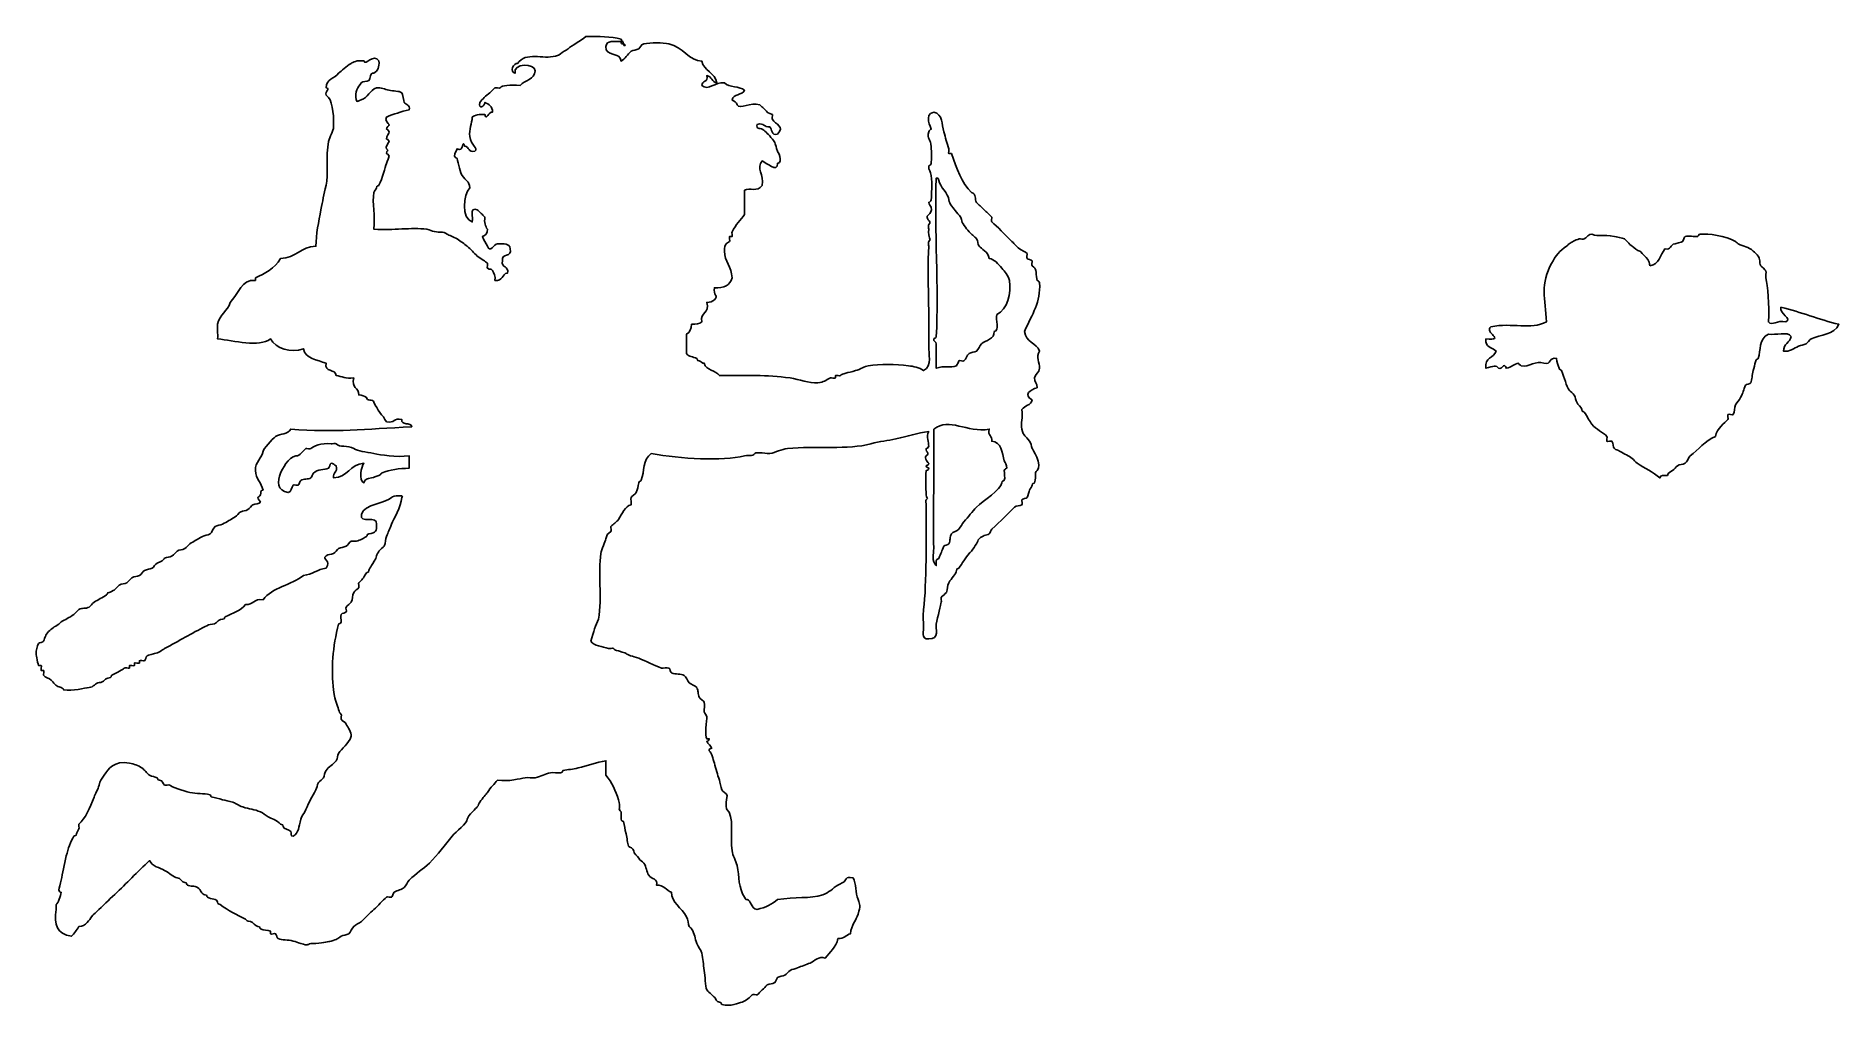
# Model space of a CAD drawing. Header units: centimetres. Extents: x -6.7 to 6.7, y -3.6 to 3.6.
import ezdxf

# ---------------------------------------------------------------- set-up
doc = ezdxf.new("R2010")
doc.units = ezdxf.units.CM
doc.header["$MEASUREMENT"] = 0
doc.layers.add('Layer 1', color=7, linetype='Continuous')

msp = doc.modelspace()

# ---------------------------------------------------------------- linework, layer by layer
at = {"layer": 'Layer 1'}
for points, knots in [([(-2.48038, 3.54937), (-2.4885, 3.46859), (-2.37045, 3.50976), (-2.36722, 3.43994), (-2.36722, 3.43994), (-2.33401, 3.45563), (-2.32211, 3.48926), (-2.29176, 3.51289), (-2.29176, 3.51289), (-2.27591, 3.52522), (-2.25411, 3.51892), (-2.23517, 3.53112), (-2.23517, 3.53112), (-2.2181, 3.54213), (-2.22374, 3.56152), (-2.19744, 3.56758), (-2.19744, 3.56758), (-2.14632, 3.57933), (-2.05599, 3.57676), (-2.00882, 3.56758), (-2.00882, 3.56758), (-1.90481, 3.54734), (-1.856, 3.43796), (-1.7636, 3.43992), (-1.7636, 3.43992), (-1.74852, 3.36332), (-1.66261, 3.3552), (-1.65044, 3.27577), (-1.65044, 3.27577), (-1.68891, 3.28114), (-1.6874, 3.32511), (-1.7259, 3.33049), (-1.7259, 3.33049), (-1.71214, 3.28075), (-1.76339, 3.29379), (-1.76363, 3.25754), (-1.76363, 3.25754), (-1.71151, 3.21251), (-1.6678, 3.28619), (-1.59385, 3.27577), (-1.59385, 3.27577), (-1.55961, 3.24204), (-1.48005, 3.25206), (-1.44296, 3.22108), (-1.44296, 3.22108), (-1.45794, 3.18084), (-1.53162, 3.19737), (-1.53726, 3.14813), (-1.53726, 3.14813), (-1.52049, 3.14003), (-1.50353, 3.13212), (-1.49953, 3.11167), (-1.49953, 3.11167), (-1.47868, 3.07521), (-1.39825, 3.13387), (-1.32977, 3.11167), (-1.32977, 3.11167), (-1.30448, 3.09318), (-1.2936, 3.07804), (-1.27318, 3.05695), (-1.27318, 3.05695), (-1.26868, 3.05229), (-1.23754, 3.04317), (-1.23545, 3.03872), (-1.23545, 3.03872), (-1.23108, 3.02935), (-1.24119, 3.01075), (-1.23545, 3.00226), (-1.23545, 3.00226), (-1.21217, 2.96784), (-1.13919, 2.94929), (-1.19772, 2.89283), (-1.19772, 2.89283), (-1.24844, 2.88026), (-1.23418, 2.93053), (-1.25431, 2.94755), (-1.25431, 2.94755), (-1.29977, 2.94009), (-1.29532, 2.98086), (-1.34861, 2.96578), (-1.34861, 2.96578), (-1.36023, 2.92797), (-1.32781, 2.94019), (-1.31088, 2.92929), (-1.31088, 2.92929), (-1.28151, 2.91037), (-1.26466, 2.89087), (-1.23542, 2.85634), (-1.23542, 2.85634), (-1.20851, 2.82454), (-1.21642, 2.82501), (-1.19769, 2.76516), (-1.19769, 2.76516), (-1.20026, 2.77334), (-1.14649, 2.68195), (-1.19769, 2.67396), (-1.19769, 2.67396), (-1.1911, 2.59932), (-1.28627, 2.6819), (-1.31085, 2.69219), (-1.31085, 2.69219), (-1.36038, 2.63896), (-1.29408, 2.58712), (-1.31085, 2.50981), (-1.31085, 2.50981), (-1.34728, 2.4566), (-1.40647, 2.49476), (-1.44288, 2.47332), (-1.44288, 2.47332), (-1.44288, 2.41255), (-1.44288, 2.35174), (-1.44288, 2.29094), (-1.44288, 2.29094), (-1.47466, 2.25316), (-1.50847, 2.21487), (-1.53718, 2.16328), (-1.53718, 2.16328), (-1.54091, 2.15661), (-1.53144, 2.13134), (-1.53718, 2.12682), (-1.53718, 2.12682), (-1.53938, 2.12507), (-1.55493, 2.1291), (-1.55604, 2.12682), (-1.55604, 2.12682), (-1.55929, 2.12021), (-1.55054, 2.0947), (-1.55604, 2.09036), (-1.55604, 2.09036), (-1.57596, 2.07459), (-1.59186, 2.07951), (-1.59377, 2.01741), (-1.59377, 2.01741), (-1.59618, 1.93936), (-1.53805, 1.90425), (-1.53718, 1.8168), (-1.53718, 1.8168), (-1.55089, 1.7632), (-1.596, 1.73991), (-1.66923, 1.74385), (-1.66923, 1.74385), (-1.68042, 1.68567), (-1.63383, 1.68744), (-1.66923, 1.65265), (-1.66923, 1.65265), (-1.68439, 1.64302), (-1.69984, 1.63363), (-1.72582, 1.63442), (-1.72582, 1.63442), (-1.70275, 1.55131), (-1.77757, 1.56285), (-1.76355, 1.48853), (-1.76355, 1.48853), (-1.78032, 1.47435), (-1.80615, 1.46892), (-1.83901, 1.4703), (-1.83901, 1.4703), (-1.8416, 1.43633), (-1.85142, 1.40934), (-1.87674, 1.39735), (-1.87674, 1.39735), (-1.87674, 1.34872), (-1.87674, 1.30009), (-1.87674, 1.25143), (-1.87674, 1.25143), (-1.86235, 1.22521), (-1.82769, 1.22928), (-1.80128, 1.21497), (-1.80128, 1.21497), (-1.79128, 1.20955), (-1.80379, 1.19782), (-1.78242, 1.19674), (-1.78242, 1.19674), (-1.76699, 1.19597), (-1.76371, 1.17631), (-1.74469, 1.17851), (-1.74469, 1.17851), (-1.73249, 1.12342), (-1.65902, 1.1276), (-1.6315, 1.08733), (-1.6315, 1.08733), (-1.42764, 1.08513), (-1.28008, 1.09561), (-1.10337, 1.0691), (-1.10337, 1.0691), (-1.03394, 1.05868), (-0.96105, 1.02753), (-0.89588, 1.03264), (-0.89588, 1.03264), (-0.84706, 1.03645), (-0.84101, 1.05172), (-0.80158, 1.0691), (-0.80158, 1.0691), (-0.79475, 1.07212), (-0.7683, 1.06383), (-0.76385, 1.0691), (-0.76385, 1.0691), (-0.76205, 1.07124), (-0.7662, 1.08625), (-0.76385, 1.08733), (-0.76385, 1.08733), (-0.757, 1.09045), (-0.73062, 1.08201), (-0.72612, 1.08733), (-0.72612, 1.08733), (-0.71347, 1.10225), (-0.67167, 1.10731), (-0.61296, 1.12379), (-0.61296, 1.12379), (-0.57875, 1.13339), (-0.54234, 1.15689), (-0.51864, 1.16025), (-0.51864, 1.16025), (-0.43106, 1.17269), (-0.31261, 1.17255), (-0.21686, 1.16025), (-0.21686, 1.16025), (-0.18119, 1.15567), (-0.13635, 1.14813), (-0.1037, 1.12379), (-0.1037, 1.12379), (-0.0374, 1.162), (-0.06801, 1.25113), (-0.06597, 1.30617), (-0.06597, 1.30617), (-0.05764, 1.53107), (-0.07756, 1.80888), (-0.06597, 2.05391), (-0.06597, 2.05391), (-0.06573, 2.05899), (-0.06949, 2.08759), (-0.06597, 2.09037), (-0.06597, 2.09037), (-0.03946, 2.11135), (-0.07462, 2.11196), (-0.06597, 2.18155), (-0.06597, 2.18155), (-0.06531, 2.187), (-0.06983, 2.21497), (-0.06597, 2.21801), (-0.06597, 2.21801), (-0.03282, 2.24423), (-0.10624, 2.2591), (-0.06597, 2.29096), (-0.06597, 2.29096), (-0.05338, 2.30091), (-0.04115, 2.31916), (-0.04711, 2.34568), (-0.04711, 2.34568), (-0.05044, 2.36055), (-0.06611, 2.36378), (-0.06597, 2.38214), (-0.06597, 2.38214), (-0.066, 2.37793), (-0.04766, 2.3905), (-0.04711, 2.40037), (-0.04711, 2.40037), (-0.04468, 2.44495), (-0.03838, 2.51753), (-0.04711, 2.58275), (-0.04711, 2.58275), (-0.05134, 2.61434), (-0.0664, 2.62209), (-0.06597, 2.6557), (-0.06597, 2.6557), (-0.06602, 2.65168), (-0.04766, 2.66393), (-0.04711, 2.67393), (-0.04711, 2.67393), (-0.04536, 2.70592), (-0.04539, 2.75018), (-0.04711, 2.80159), (-0.04711, 2.80159), (-0.04878, 2.85176), (-0.07992, 2.85707), (-0.06597, 2.91102), (-0.06597, 2.91102), (-0.06409, 2.91824), (-0.04711, 2.93457), (-0.04711, 2.92925), (-0.04711, 2.92925), (-0.04711, 2.94005), (-0.10579, 3.03958), (-0.02825, 3.05691), (-0.02825, 3.05691), (0.04202, 3.04384), (0.03128, 2.96298), (0.04721, 2.91102), (0.04721, 2.91102), (0.06033, 2.86816), (0.06803, 2.82421), (0.08494, 2.78336), (0.08494, 2.78336), (0.08764, 2.77688), (0.07975, 2.751), (0.08494, 2.7469), (0.08494, 2.7469), (0.08679, 2.74542), (0.10309, 2.74878), (0.1038, 2.7469), (0.1038, 2.7469), (0.14627, 2.63382), (0.17886, 2.53029), (0.25469, 2.45512), (0.25469, 2.45512), (0.29409, 2.44567), (0.27496, 2.40681), (0.29242, 2.38217), (0.29242, 2.38217), (0.30525, 2.36402), (0.33266, 2.34941), (0.34901, 2.32745), (0.34901, 2.32745), (0.36004, 2.31263), (0.39222, 2.29163), (0.4056, 2.27273), (0.4056, 2.27273), (0.41028, 2.26614), (0.39946, 2.24111), (0.4056, 2.23627), (0.4056, 2.23627), (0.44968, 2.2014), (0.5013, 2.14372), (0.55649, 2.09038), (0.55649, 2.09038), (0.58054, 2.06712), (0.58631, 2.05622), (0.61308, 2.03566), (0.61308, 2.03566), (0.62872, 2.02367), (0.65721, 2.01375), (0.66967, 1.9992), (0.66967, 1.9992), (0.67504, 1.9929), (0.66335, 1.96774), (0.66967, 1.96271), (0.66967, 1.96271), (0.67599, 1.95771), (0.70325, 1.95054), (0.7074, 1.94448), (0.7074, 1.94448), (0.71198, 1.93787), (0.70131, 1.91284), (0.7074, 1.90799), (0.7074, 1.90799), (0.74666, 1.87693), (0.73185, 1.87989), (0.74513, 1.79858), (0.74513, 1.79858), (0.74537, 1.79728), (0.76325, 1.79443), (0.76399, 1.78035), (0.76399, 1.78035), (0.77198, 1.63353), (0.7093, 1.55088), (0.65083, 1.4156), (0.65083, 1.4156), (0.6594, 1.33879), (0.74005, 1.33165), (0.76399, 1.26971), (0.76399, 1.26971), (0.72986, 1.22751), (0.7678, 1.18121), (0.76399, 1.14205), (0.76399, 1.14205), (0.76068, 1.10787), (0.72941, 1.098), (0.72626, 1.0691), (0.72626, 1.0691), (0.72271, 1.0365), (0.7502, 1.03055), (0.74512, 0.99615), (0.74512, 0.99615), (0.6912, 0.98276), (0.64286, 0.94085), (0.70739, 0.90497), (0.70739, 0.90497), (0.70136, 0.86216), (0.64902, 0.86417), (0.63193, 0.83202), (0.63193, 0.83202), (0.63947, 0.76908), (0.62145, 0.7341), (0.63193, 0.68613), (0.63193, 0.68613), (0.64423, 0.62985), (0.65865, 0.64025), (0.68852, 0.59493), (0.68852, 0.59493), (0.70029, 0.57707), (0.70066, 0.56628), (0.70738, 0.54021), (0.70738, 0.54021), (0.70458, 0.55119), (0.78945, 0.41115), (0.74511, 0.37609), (0.74511, 0.37609), (0.71749, 0.35424), (0.74548, 0.34357), (0.72625, 0.28491), (0.72625, 0.28491), (0.72429, 0.27888), (0.70836, 0.28441), (0.70739, 0.26668), (0.70739, 0.26668), (0.70691, 0.25821), (0.69331, 0.2402), (0.68853, 0.23019), (0.68853, 0.23019), (0.68308, 0.21879), (0.67916, 0.18907), (0.66967, 0.1755), (0.66967, 0.1755), (0.66501, 0.16881), (0.63469, 0.16312), (0.63194, 0.15727), (0.63194, 0.15727), (0.62863, 0.15018), (0.6376, 0.12576), (0.63194, 0.12078), (0.63194, 0.12078), (0.61776, 0.10834), (0.58881, 0.1152), (0.57535, 0.10255), (0.57535, 0.10255), (0.51971, 0.05024), (0.47587, -0.00254), (0.40559, -0.06157), (0.40559, -0.06157), (0.4003, -0.06602), (0.39173, -0.09589), (0.38673, -0.09806), (0.38673, -0.09806), (0.36408, -0.10793), (0.33675, -0.10774), (0.31127, -0.13452), (0.31127, -0.13452), (0.30098, -0.14534), (0.30103, -0.15791), (0.29241, -0.17101), (0.29241, -0.17101), (0.27926, -0.19096), (0.2682, -0.20522), (0.25468, -0.2257), (0.25468, -0.2257), (0.24732, -0.23689), (0.24158, -0.23631), (0.23582, -0.24393), (0.23582, -0.24393), (0.21037, -0.27764), (0.18412, -0.31772), (0.16036, -0.35336), (0.16036, -0.35336), (0.15361, -0.36347), (0.14266, -0.35053), (0.1415, -0.37159), (0.1415, -0.37159), (0.13997, -0.39982), (0.10327, -0.42744), (0.08491, -0.46277), (0.08491, -0.46277), (0.07187, -0.48788), (0.07964, -0.51002), (0.06605, -0.53572), (0.06605, -0.53572), (0.06078, -0.54569), (0.03168, -0.564), (0.02832, -0.57221), (0.02832, -0.57221), (0.02406, -0.58263), (0.03115, -0.59777), (0.02832, -0.6087), (0.02832, -0.6087), (0.02435, -0.6241), (0.00247, -0.71541), (-0.00941, -0.77282), (-0.00941, -0.77282), (-0.01494, -0.79952), (0.01676, -0.8882), (-0.066, -0.88225), (-0.066, -0.88225), (-0.12979, -0.89154), (-0.10188, -0.81428), (-0.10373, -0.79107), (-0.10373, -0.79107), (-0.10725, -0.74699), (-0.10807, -0.70032), (-0.10373, -0.66341), (-0.10373, -0.66341), (-0.08053, -0.4654), (-0.08611, -0.13226), (-0.08487, 0.12079), (-0.08487, 0.12079), (-0.08484, 0.12568), (-0.0882, 0.1546), (-0.08487, 0.15728), (-0.08487, 0.15728), (-0.06288, 0.17466), (-0.08389, 0.16612), (-0.08487, 0.19377), (-0.08487, 0.19377), (-0.08685, 0.2501), (-0.08992, 0.30619), (-0.08487, 0.37615), (-0.08487, 0.37615), (-0.08476, 0.37763), (-0.06264, 0.37806), (-0.06601, 0.39438), (-0.06601, 0.39438), (-0.06678, 0.39811), (-0.08532, 0.39581), (-0.08487, 0.41261), (-0.08487, 0.41261), (-0.08487, 0.4129), (-0.0628, 0.41536), (-0.06601, 0.43084), (-0.06601, 0.43084), (-0.06569, 0.42933), (-0.10255, 0.47159), (-0.08487, 0.48556), (-0.08487, 0.48556), (-0.05196, 0.51162), (-0.08781, 0.50969), (-0.08487, 0.54028), (-0.08487, 0.54028), (-0.08498, 0.53922), (-0.06667, 0.54623), (-0.06601, 0.55851), (-0.06601, 0.55851), (-0.06448, 0.58671), (-0.08559, 0.63029), (-0.06601, 0.66794), (-0.06601, 0.66794), (-0.14904, 0.65667), (-0.22463, 0.63323), (-0.31123, 0.61322), (-0.31123, 0.61322), (-0.37484, 0.59851), (-0.42759, 0.59787), (-0.49985, 0.57676), (-0.49985, 0.57676), (-0.6636, 0.52887), (-0.91371, 0.56279), (-1.12231, 0.54027), (-1.12231, 0.54027), (-1.16652, 0.53551), (-1.21039, 0.51207), (-1.25434, 0.50381), (-1.25434, 0.50381), (-1.26619, 0.50159), (-1.35464, 0.51902), (-1.3675, 0.50381), (-1.3675, 0.50381), (-1.38711, 0.48063), (-1.40589, 0.49399), (-1.44296, 0.48558), (-1.44296, 0.48558), (-1.61364, 0.44677), (-1.91852, 0.46277), (-2.14085, 0.50381), (-2.14085, 0.50381), (-2.20454, 0.45886), (-2.19157, 0.36924), (-2.21631, 0.3032), (-2.21631, 0.3032), (-2.21798, 0.29878), (-2.2316, 0.29875), (-2.23517, 0.28497), (-2.23517, 0.28497), (-2.24239, 0.257), (-2.24231, 0.23941), (-2.25403, 0.212), (-2.25403, 0.212), (-2.25792, 0.2029), (-2.28967, 0.18223), (-2.29176, 0.17554), (-2.29176, 0.17554), (-2.29697, 0.15882), (-2.28758, 0.13784), (-2.29176, 0.12082), (-2.29176, 0.12082), (-2.33859, 0.11127), (-2.35595, 0.05179), (-2.38606, 0.01139), (-2.38606, 0.01139), (-2.40223, -0.01028), (-2.4253, -0.02184), (-2.44265, -0.0433), (-2.44265, -0.0433), (-2.44781, -0.0497), (-2.43635, -0.07479), (-2.44265, -0.07979), (-2.44265, -0.07979), (-2.46829, -0.10008), (-2.47043, -0.09598), (-2.48038, -0.13448), (-2.48038, -0.13448), (-2.4862, -0.15697), (-2.51271, -0.21052), (-2.51811, -0.24391), (-2.51811, -0.24391), (-2.54176, -0.38991), (-2.50689, -0.56919), (-2.53697, -0.7363), (-2.53697, -0.7363), (-2.55599, -0.77805), (-2.5738, -0.82777), (-2.59356, -0.90045), (-2.59356, -0.90045), (-2.56768, -0.93823), (-2.5068, -0.93762), (-2.46153, -0.95514), (-2.46153, -0.95514), (-2.45484, -0.95776), (-2.42806, -0.95014), (-2.4238, -0.95514), (-2.4238, -0.95514), (-2.41118, -0.97004), (-2.40941, -0.96776), (-2.38607, -0.97337), (-2.38607, -0.97337), (-2.38678, -0.97318), (-2.3308, -0.99004), (-2.32948, -0.9916), (-2.32948, -0.9916), (-2.31728, -1.00599), (-2.28297, -1.01078), (-2.23518, -1.02806), (-2.23518, -1.02806), (-2.17956, -1.04819), (-2.12257, -1.0792), (-2.06542, -1.10103), (-2.06542, -1.10103), (-2.04944, -1.10712), (-2.0243, -1.09391), (-2.00883, -1.10103), (-2.00883, -1.10103), (-2.00065, -1.10479), (-1.99655, -1.13479), (-1.98997, -1.13749), (-1.98997, -1.13749), (-1.95835, -1.15038), (-1.91787, -1.14074), (-1.89567, -1.15572), (-1.89567, -1.15572), (-1.87868, -1.1672), (-1.87268, -1.19617), (-1.85794, -1.21044), (-1.85794, -1.21044), (-1.84455, -1.22338), (-1.81156, -1.23232), (-1.80135, -1.2469), (-1.80135, -1.2469), (-1.7859, -1.26902), (-1.7955, -1.29524), (-1.78249, -1.31987), (-1.78249, -1.31987), (-1.77786, -1.3286), (-1.74701, -1.34958), (-1.74476, -1.35633), (-1.74476, -1.35633), (-1.73743, -1.37837), (-1.75026, -1.40668), (-1.74476, -1.42928), (-1.74476, -1.42928), (-1.74103, -1.44457), (-1.72822, -1.44732), (-1.7259, -1.46577), (-1.7259, -1.46577), (-1.72315, -1.48755), (-1.74619, -1.61386), (-1.7259, -1.62989), (-1.7259, -1.62989), (-1.72479, -1.63076), (-1.70709, -1.62912), (-1.70704, -1.62989), (-1.70704, -1.62989), (-1.70654, -1.63976), (-1.7235, -1.6551), (-1.7259, -1.64812), (-1.7259, -1.64812), (-1.71775, -1.67175), (-1.69468, -1.6773), (-1.68817, -1.70284), (-1.68817, -1.70284), (-1.69, -1.69562), (-1.71712, -1.71326), (-1.70703, -1.72107), (-1.70703, -1.72107), (-1.69274, -1.7321), (-1.67893, -1.78039), (-1.6693, -1.81225), (-1.6693, -1.81225), (-1.65652, -1.8545), (-1.64673, -1.8985), (-1.63157, -1.93989), (-1.63157, -1.93989), (-1.62554, -1.95637), (-1.62358, -1.98886), (-1.61271, -2.01286), (-1.61271, -2.01286), (-1.60885, -2.02135), (-1.57673, -2.04326), (-1.57498, -2.04932), (-1.57498, -2.04932), (-1.57136, -2.06202), (-1.59173, -2.14552), (-1.57498, -2.15875), (-1.57498, -2.15875), (-1.51955, -2.20259), (-1.55074, -2.3615), (-1.53725, -2.46879), (-1.53725, -2.46879), (-1.53286, -2.50372), (-1.50725, -2.54264), (-1.49952, -2.57822), (-1.49952, -2.57822), (-1.48124, -2.66252), (-1.49119, -2.74665), (-1.44293, -2.81531), (-1.44293, -2.81531), (-1.43436, -2.82751), (-1.44465, -2.83248), (-1.42407, -2.83354), (-1.42407, -2.83354), (-1.39444, -2.83505), (-1.3997, -2.89987), (-1.34861, -2.90649), (-1.34861, -2.90649), (-1.28778, -2.89236), (-1.23714, -2.86836), (-1.19772, -2.83354), (-1.19772, -2.83354), (-1.06773, -2.81057), (-0.95393, -2.82841), (-0.85821, -2.79705), (-0.85821, -2.79705), (-0.81109, -2.78162), (-0.78357, -2.74908), (-0.74505, -2.7241), (-0.74505, -2.7241), (-0.73259, -2.716), (-0.72087, -2.7142), (-0.70732, -2.70587), (-0.70732, -2.70587), (-0.68197, -2.69026), (-0.69544, -2.65742), (-0.63186, -2.66938), (-0.63186, -2.66938), (-0.60617, -2.71656), (-0.61493, -2.78019), (-0.59413, -2.83353), (-0.59413, -2.83353), (-0.57902, -2.87229), (-0.57614, -2.87719), (-0.59413, -2.94296), (-0.59413, -2.94296), (-0.60654, -2.98831), (-0.64654, -3.02247), (-0.65072, -3.08885), (-0.65072, -3.08885), (-0.68662, -3.09668), (-0.69811, -3.12814), (-0.74502, -3.12534), (-0.74502, -3.12534), (-0.75828, -3.19154), (-0.80579, -3.22461), (-0.83932, -3.27123), (-0.83932, -3.27123), (-0.88806, -3.25152), (-0.91729, -3.29301), (-0.95248, -3.30772), (-0.95248, -3.30772), (-0.98193, -3.32002), (-1.01916, -3.33071), (-1.04678, -3.34421), (-1.04678, -3.34421), (-1.06223, -3.35172), (-1.08411, -3.35241), (-1.10337, -3.36241), (-1.10337, -3.36241), (-1.11657, -3.36932), (-1.12962, -3.39183), (-1.1411, -3.3989), (-1.1411, -3.3989), (-1.15446, -3.40713), (-1.1829, -3.40641), (-1.19769, -3.41713), (-1.19769, -3.41713), (-1.20645, -3.42345), (-1.20822, -3.44835), (-1.21655, -3.45362), (-1.21655, -3.45362), (-1.23528, -3.46545), (-1.25571, -3.46137), (-1.27314, -3.47182), (-1.27314, -3.47182), (-1.28655, -3.47992), (-1.29888, -3.50002), (-1.31087, -3.50831), (-1.31087, -3.50831), (-1.32566, -3.51852), (-1.33622, -3.53644), (-1.3486, -3.5448), (-1.3486, -3.5448), (-1.3554, -3.54938), (-1.38128, -3.53882), (-1.38633, -3.5448), (-1.38633, -3.5448), (-1.39908, -3.55985), (-1.43411, -3.5928), (-1.46179, -3.59949), (-1.46179, -3.59949), (-1.48947, -3.60618), (-1.54767, -3.63619), (-1.61268, -3.61772), (-1.61268, -3.61772), (-1.61832, -3.61611), (-1.61366, -3.60039), (-1.63154, -3.59949), (-1.63154, -3.59949), (-1.6544, -3.59833), (-1.65742, -3.57525), (-1.66927, -3.563), (-1.66927, -3.563), (-1.68221, -3.54964), (-1.72319, -3.51389), (-1.72586, -3.50831), (-1.72586, -3.50831), (-1.73914, -3.48042), (-1.73684, -3.40607), (-1.74472, -3.36239), (-1.74472, -3.36239), (-1.7526, -3.31868), (-1.75282, -3.27492), (-1.76358, -3.23475), (-1.76358, -3.23475), (-1.77149, -3.20517), (-1.78922, -3.19215), (-1.80131, -3.16178), (-1.80131, -3.16178), (-1.81756, -3.1209), (-1.81221, -3.09301), (-1.83904, -3.05235), (-1.83904, -3.05235), (-1.8438, -3.04513), (-1.85626, -3.03708), (-1.8579, -3.03415), (-1.8579, -3.03415), (-1.86793, -3.01576), (-1.86348, -2.98523), (-1.87676, -2.96118), (-1.87676, -2.96118), (-1.91325, -2.89506), (-1.99291, -2.85294), (-1.98992, -2.7788), (-1.98992, -2.7788), (-2.02974, -2.76261), (-2.04567, -2.72326), (-2.10308, -2.72411), (-2.10308, -2.72411), (-2.08496, -2.68112), (-2.14221, -2.67686), (-2.15967, -2.65114), (-2.15967, -2.65114), (-2.17819, -2.62391), (-2.17621, -2.5901), (-2.1974, -2.55996), (-2.1974, -2.55996), (-2.2073, -2.54591), (-2.22391, -2.5411), (-2.23513, -2.5235), (-2.23513, -2.5235), (-2.24532, -2.50749), (-2.27175, -2.4891), (-2.27286, -2.46878), (-2.27286, -2.46878), (-2.27413, -2.44531), (-2.30395, -2.44587), (-2.31059, -2.43232), (-2.31059, -2.43232), (-2.32104, -2.41092), (-2.31988, -2.37403), (-2.32945, -2.34112), (-2.32945, -2.34112), (-2.33961, -2.30625), (-2.34091, -2.27807), (-2.34831, -2.24994), (-2.34831, -2.24994), (-2.34947, -2.24555), (-2.36628, -2.24822), (-2.36717, -2.23174), (-2.36717, -2.23174), (-2.36754, -2.22486), (-2.36235, -2.18083), (-2.36717, -2.17702), (-2.36717, -2.17702), (-2.39421, -2.15562), (-2.36828, -2.14493), (-2.38603, -2.08584), (-2.38603, -2.08584), (-2.4055, -2.02104), (-2.43612, -1.95654), (-2.48033, -1.90346), (-2.48033, -1.90346), (-2.48033, -1.86697), (-2.48033, -1.83051), (-2.48033, -1.79403), (-2.48033, -1.79403), (-2.5497, -1.80707), (-2.6218, -1.83255), (-2.68782, -1.84872), (-2.68782, -1.84872), (-2.72661, -1.85822), (-2.76458, -1.85983), (-2.80098, -1.86695), (-2.80098, -1.86695), (-2.80386, -1.86751), (-2.80408, -1.88439), (-2.81984, -1.88518), (-2.81984, -1.88518), (-2.84392, -1.8864), (-2.8717, -1.88063), (-2.8953, -1.88518), (-2.8953, -1.88518), (-2.93573, -1.89296), (-2.96436, -1.91267), (-3.00846, -1.92167), (-3.00846, -1.92167), (-3.03246, -1.92656), (-3.05955, -1.91855), (-3.08392, -1.92167), (-3.08392, -1.92167), (-3.12512, -1.92691), (-3.20415, -1.95286), (-3.29141, -1.93987), (-3.29141, -1.93987), (-3.31647, -1.96874), (-3.34105, -1.99194), (-3.36687, -2.03107), (-3.36687, -2.03107), (-3.37756, -2.04726), (-3.40227, -2.07086), (-3.42346, -2.10402), (-3.42346, -2.10402), (-3.43119, -2.11609), (-3.43383, -2.12759), (-3.44232, -2.14048), (-3.44232, -2.14048), (-3.44475, -2.14418), (-3.5164, -2.20655), (-3.51778, -2.23168), (-3.51778, -2.23168), (-3.5195, -2.2634), (-3.60028, -2.32315), (-3.63094, -2.35932), (-3.63094, -2.35932), (-3.68513, -2.42322), (-3.73624, -2.49627), (-3.8007, -2.55993), (-3.8007, -2.55993), (-3.84745, -2.60613), (-3.89865, -2.63449), (-3.95162, -2.68759), (-3.95162, -2.68759), (-3.96636, -2.70238), (-3.97353, -2.72897), (-3.98935, -2.74231), (-3.98935, -2.74231), (-4.00835, -2.75829), (-4.04102, -2.76284), (-4.06481, -2.77877), (-4.06481, -2.77877), (-4.07156, -2.78329), (-4.0777, -2.81264), (-4.08367, -2.81526), (-4.08367, -2.81526), (-4.09251, -2.81912), (-4.11402, -2.80949), (-4.1214, -2.81526), (-4.1214, -2.81526), (-4.1509, -2.83838), (-4.18551, -2.88085), (-4.2157, -2.90644), (-4.2157, -2.90644), (-4.24713, -2.93311), (-4.27867, -2.96917), (-4.31, -2.99762), (-4.31, -2.99762), (-4.32622, -3.01236), (-4.35085, -3.01889), (-4.36659, -3.03411), (-4.36659, -3.03411), (-4.38056, -3.04763), (-4.38884, -3.07782), (-4.40432, -3.0888), (-4.40432, -3.0888), (-4.42064, -3.10039), (-4.44475, -3.09801), (-4.46091, -3.10703), (-4.46091, -3.10703), (-4.49287, -3.12492), (-4.48488, -3.13105), (-4.53637, -3.14352), (-4.53637, -3.14352), (-4.55645, -3.14839), (-4.58849, -3.1568), (-4.64953, -3.16172), (-4.64953, -3.16172), (-4.66138, -3.1627), (-4.67578, -3.15897), (-4.68726, -3.16172), (-4.68726, -3.16172), (-4.72298, -3.17035), (-4.70295, -3.17931), (-4.76272, -3.16172), (-4.76272, -3.16172), (-4.78862, -3.1541), (-4.79727, -3.14891), (-4.81931, -3.14352), (-4.81931, -3.14352), (-4.8627, -3.13288), (-4.90154, -3.13746), (-4.93247, -3.12529), (-4.93247, -3.12529), (-4.94337, -3.121), (-4.94271, -3.09505), (-4.95133, -3.0888), (-4.95133, -3.0888), (-4.95802, -3.08393), (-4.98393, -3.09486), (-4.98906, -3.0888), (-4.98906, -3.0888), (-4.99097, -3.08655), (-4.98657, -3.07179), (-4.98906, -3.07057), (-4.98906, -3.07057), (-5.01465, -3.0579), (-5.03856, -3.06583), (-5.06452, -3.05234), (-5.06452, -3.05234), (-5.07434, -3.04726), (-5.06217, -3.03522), (-5.08338, -3.03414), (-5.08338, -3.03414), (-5.10844, -3.03284), (-5.11288, -2.99903), (-5.13997, -2.99765), (-5.13997, -2.99765), (-5.17175, -2.99601), (-5.16066, -2.98887), (-5.1777, -2.97942), (-5.1777, -2.97942), (-5.24342, -2.94296), (-5.30356, -2.91875), (-5.36632, -2.86999), (-5.36632, -2.86999), (-5.37801, -2.86091), (-5.38405, -2.87224), (-5.38518, -2.85176), (-5.38518, -2.85176), (-5.38653, -2.82699), (-5.43426, -2.83178), (-5.46064, -2.8153), (-5.46064, -2.8153), (-5.47109, -2.80876), (-5.4577, -2.79818), (-5.4795, -2.79707), (-5.4795, -2.79707), (-5.50723, -2.79564), (-5.50733, -2.75992), (-5.53609, -2.74238), (-5.53609, -2.74238), (-5.55988, -2.72783), (-5.5853, -2.73645), (-5.61155, -2.72415), (-5.61155, -2.72415), (-5.62084, -2.71978), (-5.60962, -2.70698), (-5.63041, -2.70592), (-5.63041, -2.70592), (-5.65547, -2.70465), (-5.65991, -2.67084), (-5.687, -2.66943), (-5.687, -2.66943), (-5.71444, -2.66803), (-5.74703, -2.63398), (-5.7813, -2.61474), (-5.7813, -2.61474), (-5.81837, -2.59389), (-5.87517, -2.58603), (-5.89446, -2.54177), (-5.89446, -2.54177), (-5.93904, -2.58267), (-5.98466, -2.62628), (-6.02649, -2.66943), (-6.02649, -2.66943), (-6.10793, -2.75346), (-6.19765, -2.83382), (-6.29057, -2.92475), (-6.29057, -2.92475), (-6.30639, -2.94023), (-6.31534, -2.94084), (-6.3283, -2.96121), (-6.3283, -2.96121), (-6.34071, -2.98074), (-6.37119, -3.03551), (-6.4226, -3.03418), (-6.4226, -3.03418), (-6.44149, -3.05847), (-6.45369, -3.08921), (-6.47919, -3.10713), (-6.47919, -3.10713), (-6.58923, -3.08914), (-6.60944, -3.02212), (-6.59235, -2.90652), (-6.59235, -2.90652), (-6.59153, -2.90096), (-6.59632, -2.87318), (-6.59235, -2.87003), (-6.59235, -2.87003), (-6.57952, -2.8599), (-6.55851, -2.80661), (-6.55462, -2.77885), (-6.55462, -2.77885), (-6.55573, -2.78671), (-6.57348, -2.76832), (-6.57348, -2.76062), (-6.57348, -2.76062), (-6.57348, -2.74945), (-6.55914, -2.71276), (-6.55462, -2.68767), (-6.55462, -2.68767), (-6.54565, -2.63769), (-6.53364, -2.57099), (-6.51689, -2.50529), (-6.51689, -2.50529), (-6.50398, -2.45462), (-6.48527, -2.397), (-6.4603, -2.35937), (-6.4603, -2.35937), (-6.45361, -2.34929), (-6.44257, -2.3622), (-6.44144, -2.34114), (-6.44144, -2.34114), (-6.44104, -2.33392), (-6.42728, -2.31312), (-6.42258, -2.30468), (-6.42258, -2.30468), (-6.41885, -2.29799), (-6.42832, -2.27274), (-6.42258, -2.26819), (-6.42258, -2.26819), (-6.37723, -2.23234), (-6.33855, -2.14354), (-6.30942, -2.06758), (-6.30942, -2.06758), (-6.29947, -2.04165), (-6.28018, -2.00921), (-6.27169, -1.9764), (-6.27169, -1.9764), (-6.2628, -1.94206), (-6.25666, -1.93912), (-6.23396, -1.90345), (-6.23396, -1.90345), (-6.20298, -1.85477), (-6.15787, -1.79105), (-6.04534, -1.81227), (-6.04534, -1.81227), (-6.01108, -1.81873), (-5.97996, -1.83058), (-5.95104, -1.84873), (-5.95104, -1.84873), (-5.92807, -1.86315), (-5.91794, -1.88871), (-5.89445, -1.90345), (-5.89445, -1.90345), (-5.87601, -1.91504), (-5.85532, -1.91231), (-5.83786, -1.92168), (-5.83786, -1.92168), (-5.82791, -1.927), (-5.84035, -1.9388), (-5.819, -1.93988), (-5.819, -1.93988), (-5.79482, -1.94112), (-5.795, -1.96642), (-5.78127, -1.97637), (-5.78127, -1.97637), (-5.77458, -1.98124), (-5.74867, -1.97031), (-5.74354, -1.97637), (-5.74354, -1.97637), (-5.73055, -1.99174), (-5.64295, -2.02019), (-5.59265, -2.03109), (-5.59265, -2.03109), (-5.54293, -2.04183), (-5.48938, -2.03707), (-5.44176, -2.04929), (-5.44176, -2.04929), (-5.43689, -2.05056), (-5.4402, -2.06665), (-5.4229, -2.06752), (-5.4229, -2.06752), (-5.41168, -2.06808), (-5.37157, -2.07993), (-5.34744, -2.08575), (-5.34744, -2.08575), (-5.32974, -2.09004), (-5.30019, -2.09575), (-5.27198, -2.10398), (-5.27198, -2.10398), (-5.26118, -2.10713), (-5.22594, -2.13036), (-5.19652, -2.14044), (-5.19652, -2.14044), (-5.1494, -2.15658), (-5.10839, -2.15751), (-5.06447, -2.17693), (-5.06447, -2.17693), (-5.04206, -2.18685), (-5.03037, -2.20167), (-5.00788, -2.21342), (-5.00788, -2.21342), (-4.98068, -2.22763), (-4.94314, -2.23885), (-4.91358, -2.26811), (-4.91358, -2.26811), (-4.9035, -2.27811), (-4.89588, -2.26525), (-4.89472, -2.28634), (-4.89472, -2.28634), (-4.89364, -2.30647), (-4.84895, -2.31015), (-4.83813, -2.32283), (-4.83813, -2.32283), (-4.8286, -2.33397), (-4.84406, -2.36331), (-4.81927, -2.35929), (-4.81927, -2.35929), (-4.77662, -2.32971), (-4.77879, -2.29386), (-4.76268, -2.23165), (-4.76268, -2.23165), (-4.75805, -2.21374), (-4.73924, -2.19037), (-4.72495, -2.15868), (-4.72495, -2.15868), (-4.7004, -2.1042), (-4.68071, -2.06491), (-4.64949, -2.01279), (-4.64949, -2.01279), (-4.64047, -1.99771), (-4.64168, -1.97638), (-4.63063, -1.95807), (-4.63063, -1.95807), (-4.62314, -1.94569), (-4.59996, -1.93259), (-4.5929, -1.92161), (-4.5929, -1.92161), (-4.58393, -1.90767), (-4.58533, -1.88298), (-4.57404, -1.86689), (-4.57404, -1.86689), (-4.55695, -1.84255), (-4.51607, -1.81892), (-4.49858, -1.79394), (-4.49858, -1.79394), (-4.48649, -1.77666), (-4.48961, -1.75573), (-4.47972, -1.73922), (-4.47972, -1.73922), (-4.45776, -1.70258), (-4.40447, -1.67064), (-4.38542, -1.61158), (-4.38542, -1.61158), (-4.38568, -1.57943), (-4.40881, -1.54493), (-4.42315, -1.5204), (-4.42315, -1.5204), (-4.43371, -1.50228), (-4.45085, -1.4978), (-4.46088, -1.48391), (-4.46088, -1.48391), (-4.46562, -1.47732), (-4.45472, -1.45232), (-4.46088, -1.44742), (-4.46088, -1.44742), (-4.47631, -1.43522), (-4.47392, -1.43353), (-4.47974, -1.41096), (-4.47974, -1.41096), (-4.48389, -1.3949), (-4.49255, -1.37966), (-4.4986, -1.35624), (-4.4986, -1.35624), (-4.50384, -1.336), (-4.51, -1.31975), (-4.51746, -1.26506), (-4.51746, -1.26506), (-4.53797, -1.11499), (-4.52384, -0.93769), (-4.47973, -0.77267), (-4.47973, -0.77267), (-4.47854, -0.76817), (-4.46176, -0.771), (-4.46087, -0.75444), (-4.46087, -0.75444), (-4.46008, -0.73997), (-4.46643, -0.71303), (-4.46087, -0.69975), (-4.46087, -0.69975), (-4.45725, -0.6911), (-4.42634, -0.68837), (-4.42314, -0.68152), (-4.42314, -0.68152), (-4.41864, -0.67184), (-4.42867, -0.65414), (-4.42314, -0.64503), (-4.42314, -0.64503), (-4.41623, -0.63368), (-4.39097, -0.61862), (-4.38541, -0.60857), (-4.38541, -0.60857), (-4.37181, -0.58386), (-4.38009, -0.56121), (-4.36655, -0.5356), (-4.36655, -0.5356), (-4.36009, -0.5234), (-4.33493, -0.50964), (-4.32882, -0.49914), (-4.32882, -0.49914), (-4.32493, -0.49245), (-4.33464, -0.46726), (-4.32882, -0.46265), (-4.32882, -0.46265), (-4.30329, -0.44244), (-4.29678, -0.43011), (-4.27223, -0.3897), (-4.27223, -0.3897), (-4.26625, -0.37986), (-4.2545, -0.39229), (-4.25337, -0.37147), (-4.25337, -0.37147), (-4.25289, -0.363), (-4.23927, -0.34499), (-4.23451, -0.33498), (-4.23451, -0.33498), (-4.22559, -0.3163), (-4.19831, -0.2904), (-4.19678, -0.26203), (-4.19678, -0.26203), (-4.19646, -0.25645), (-4.18231, -0.23192), (-4.17792, -0.22554), (-4.17792, -0.22554), (-4.17101, -0.21554), (-4.14474, -0.19818), (-4.14019, -0.18908), (-4.14019, -0.18908), (-4.12704, -0.16286), (-4.12984, -0.1369), (-4.12133, -0.11611), (-4.12133, -0.11611), (-4.10985, -0.08814), (-4.09926, -0.06274), (-4.0836, -0.02493), (-4.0836, -0.02493), (-4.06786, 0.01309), (-4.0129, 0.10315), (-4.00814, 0.17568), (-4.00814, 0.17568), (-3.9815, 0.19738), (-4.07386, 0.18719), (-4.0836, 0.17568), (-4.0836, 0.17568), (-4.11612, 0.13724), (-4.29307, 0.12417), (-4.30995, 0.04802), (-4.30995, 0.04802), (-4.32731, -0.02958), (-4.18544, 0.04683), (-4.19679, -0.02493), (-4.19679, -0.02493), (-4.192, -0.08129), (-4.20041, -0.08507), (-4.25338, -0.0979), (-4.25338, -0.0979), (-4.27439, -0.10295), (-4.26068, -0.10954), (-4.27224, -0.1161), (-4.27224, -0.1161), (-4.29333, -0.12809), (-4.31579, -0.14489), (-4.3477, -0.15259), (-4.3477, -0.15259), (-4.35812, -0.1551), (-4.37604, -0.1478), (-4.38543, -0.15259), (-4.38543, -0.15259), (-4.39768, -0.15881), (-4.41255, -0.18355), (-4.42316, -0.18908), (-4.42316, -0.18908), (-4.44472, -0.2003), (-4.46073, -0.19662), (-4.47975, -0.20728), (-4.47975, -0.20728), (-4.4916, -0.21397), (-4.50698, -0.23829), (-4.51748, -0.24377), (-4.51748, -0.24377), (-4.53888, -0.25491), (-4.5569, -0.24853), (-4.57407, -0.262), (-4.57407, -0.262), (-4.61032, -0.28547), (-4.52954, -0.2997), (-4.57407, -0.35318), (-4.57407, -0.35318), (-4.63948, -0.36289), (-4.67451, -0.40197), (-4.74383, -0.4079), (-4.74383, -0.4079), (-4.83006, -0.48257), (-4.97976, -0.49587), (-5.04561, -0.59028), (-5.04561, -0.59028), (-5.11461, -0.57827), (-5.11797, -0.62973), (-5.17766, -0.62674), (-5.17766, -0.62674), (-5.21005, -0.67148), (-5.27066, -0.68754), (-5.32855, -0.71792), (-5.32855, -0.71792), (-5.33839, -0.72308), (-5.32614, -0.73507), (-5.34741, -0.73615), (-5.34741, -0.73615), (-5.39654, -0.73866), (-5.38101, -0.77049), (-5.42287, -0.77264), (-5.42287, -0.77264), (-5.4497, -0.77402), (-5.4601, -0.78119), (-5.47946, -0.79087), (-5.47946, -0.79087), (-5.57574, -0.839), (-5.67512, -0.89853), (-5.78124, -0.95499), (-5.78124, -0.95499), (-5.79833, -0.96409), (-5.82892, -0.99005), (-5.8567, -0.99148), (-5.8567, -0.99148), (-5.85654, -0.99145), (-5.90824, -1.00606), (-5.91329, -1.00971), (-5.91329, -1.00971), (-5.92083, -1.01516), (-5.92504, -1.04239), (-5.93215, -1.04617), (-5.93215, -1.04617), (-5.93906, -1.04985), (-5.96517, -1.04059), (-5.96988, -1.04617), (-5.96988, -1.04617), (-5.97168, -1.04831), (-5.96753, -1.06332), (-5.96988, -1.0644), (-5.96988, -1.0644), (-5.97673, -1.06752), (-6.00311, -1.05908), (-6.00761, -1.0644), (-6.00761, -1.0644), (-6.00946, -1.0666), (-6.0052, -1.08149), (-6.00761, -1.08263), (-6.00761, -1.08263), (-6.01449, -1.08588), (-6.04076, -1.07723), (-6.04534, -1.08263), (-6.04534, -1.08263), (-6.04714, -1.08477), (-6.04299, -1.09978), (-6.04534, -1.10086), (-6.04534, -1.10086), (-6.05219, -1.10398), (-6.07857, -1.09554), (-6.08307, -1.10086), (-6.08307, -1.10086), (-6.09379, -1.11351), (-6.13681, -1.13388), (-6.17737, -1.15555), (-6.17737, -1.15555), (-6.18729, -1.16087), (-6.17491, -1.1727), (-6.19623, -1.17378), (-6.19623, -1.17378), (-6.22343, -1.17518), (-6.23703, -1.20849), (-6.27169, -1.21027), (-6.27169, -1.21027), (-6.29886, -1.21165), (-6.31246, -1.24498), (-6.34715, -1.24673), (-6.34715, -1.24673), (-6.37615, -1.24821), (-6.47277, -1.27549), (-6.53577, -1.26496), (-6.53577, -1.26496), (-6.53318, -1.26541), (-6.54588, -1.24885), (-6.55463, -1.24673), (-6.55463, -1.24673), (-6.599, -1.23601), (-6.59479, -1.22615), (-6.63009, -1.19204), (-6.63009, -1.19204), (-6.64335, -1.17921), (-6.67671, -1.17005), (-6.68668, -1.15555), (-6.68668, -1.15555), (-6.69123, -1.14894), (-6.68059, -1.12391), (-6.68668, -1.11906), (-6.68668, -1.11906), (-6.68888, -1.11734), (-6.70443, -1.12134), (-6.70554, -1.11906), (-6.70554, -1.11906), (-6.70879, -1.11245), (-6.70004, -1.08694), (-6.70554, -1.0826), (-6.70554, -1.0826), (-6.70747, -1.08104), (-6.72361, -1.08458), (-6.7244, -1.0826), (-6.7244, -1.0826), (-6.73602, -1.05373), (-6.74319, -0.99005), (-6.74326, -0.99142), (-6.74326, -0.99142), (-6.74212, -0.96964), (-6.73548, -0.93795), (-6.7244, -0.91845), (-6.7244, -0.91845), (-6.72001, -0.91072), (-6.68969, -0.90673), (-6.68667, -0.90025), (-6.68667, -0.90025), (-6.67386, -0.87279), (-6.67789, -0.8553), (-6.64894, -0.82728), (-6.64894, -0.82728), (-6.62933, -0.80834), (-6.60629, -0.79278), (-6.57348, -0.77259), (-6.57348, -0.77259), (-6.56459, -0.76711), (-6.55948, -0.75714), (-6.55462, -0.75436), (-6.55462, -0.75436), (-6.52541, -0.73764), (-6.49601, -0.72605), (-6.46032, -0.69967), (-6.46032, -0.69967), (-6.44788, -0.69046), (-6.43307, -0.66969), (-6.42259, -0.66318), (-6.42259, -0.66318), (-6.39968, -0.64895), (-6.3706, -0.65934), (-6.34713, -0.64495), (-6.34713, -0.64495), (-6.3334, -0.63654), (-6.32655, -0.61889), (-6.3094, -0.60849), (-6.3094, -0.60849), (-6.27696, -0.58886), (-6.24873, -0.57465), (-6.2151, -0.55377), (-6.2151, -0.55377), (-6.20465, -0.54729), (-6.21801, -0.53665), (-6.19624, -0.53554), (-6.19624, -0.53554), (-6.19047, -0.53525), (-6.16512, -0.52157), (-6.15851, -0.51731), (-6.15851, -0.51731), (-6.14634, -0.50948), (-6.13203, -0.4876), (-6.12078, -0.48085), (-6.12078, -0.48085), (-6.10117, -0.46908), (-6.08207, -0.47336), (-6.06419, -0.46262), (-6.06419, -0.46262), (-6.05186, -0.45521), (-6.03763, -0.43262), (-6.02646, -0.42613), (-6.02646, -0.42613), (-6.00635, -0.41446), (-5.98799, -0.4188), (-5.96987, -0.40793), (-5.96987, -0.40793), (-5.95749, -0.4005), (-5.94333, -0.37801), (-5.93214, -0.37144), (-5.93214, -0.37144), (-5.91216, -0.35972), (-5.89362, -0.36406), (-5.87555, -0.35321), (-5.87555, -0.35321), (-5.8629, -0.34562), (-5.84925, -0.32371), (-5.83782, -0.31672), (-5.83782, -0.31672), (-5.82533, -0.3091), (-5.8135, -0.30675), (-5.80009, -0.29852), (-5.80009, -0.29852), (-5.7912, -0.29302), (-5.78609, -0.28304), (-5.78123, -0.28029), (-5.78123, -0.28029), (-5.76575, -0.27143), (-5.74329, -0.27286), (-5.72464, -0.26206), (-5.72464, -0.26206), (-5.71194, -0.2547), (-5.69826, -0.23243), (-5.68691, -0.22557), (-5.68691, -0.22557), (-5.67133, -0.2162), (-5.649, -0.2184), (-5.63032, -0.20734), (-5.63032, -0.20734), (-5.6177, -0.19991), (-5.60394, -0.17771), (-5.59259, -0.17088), (-5.59259, -0.17088), (-5.56441, -0.15392), (-5.53631, -0.13744), (-5.49829, -0.11616), (-5.49829, -0.11616), (-5.48361, -0.10793), (-5.45905, -0.10859), (-5.4417, -0.09796), (-5.4417, -0.09796), (-5.42532, -0.08788), (-5.41947, -0.05372), (-5.40397, -0.04324), (-5.40397, -0.04324), (-5.38643, -0.03139), (-5.36415, -0.03498), (-5.34738, -0.02501), (-5.34738, -0.02501), (-5.3151, -0.0058), (-5.28737, 0.0092), (-5.25308, 0.02968), (-5.25308, 0.02968), (-5.24149, 0.03659), (-5.22575, 0.06074), (-5.21535, 0.06617), (-5.21535, 0.06617), (-5.19376, 0.07741), (-5.17778, 0.07371), (-5.15876, 0.0844), (-5.15876, 0.0844), (-5.14691, 0.09107), (-5.13153, 0.11541), (-5.12103, 0.12086), (-5.12103, 0.12086), (-5.10338, 0.13007), (-5.07465, 0.12446), (-5.06444, 0.13909), (-5.06444, 0.13909), (-5.05984, 0.1457), (-5.08674, 0.16298), (-5.0833, 0.17558), (-5.0833, 0.17558), (-5.08359, 0.1745), (-5.06732, 0.18561), (-5.06444, 0.19381), (-5.06444, 0.19381), (-5.05812, 0.21196), (-5.0678, 0.22868), (-5.04558, 0.23027), (-5.04558, 0.23027), (-5.05516, 0.2879), (-5.10112, 0.31033), (-5.10217, 0.37619), (-5.10217, 0.37619), (-5.1077, 0.43781), (-5.0483, 0.47218), (-5.04558, 0.52208), (-5.04558, 0.52208), (-5.045, 0.53293), (-4.97758, 0.61386), (-4.95128, 0.63151), (-4.95128, 0.63151), (-4.91445, 0.6562), (-4.8614, 0.64231), (-4.83812, 0.68623), (-4.83812, 0.68623), (-4.50549, 0.66112), (-4.28638, 0.68467), (-3.93274, 0.70446), (-3.93274, 0.70446), (-3.93785, 0.74206), (-4.01627, 0.70883), (-4.0082, 0.75918), (-4.0082, 0.75918), (-4.06588, 0.77241), (-4.06368, 0.72772), (-4.12136, 0.74095), (-4.12136, 0.74095), (-4.15144, 0.7909), (-4.19177, 0.83093), (-4.21566, 0.88687), (-4.21566, 0.88687), (-4.21992, 0.91314), (-4.27194, 0.89322), (-4.27225, 0.92333), (-4.27225, 0.92333), (-4.28741, 0.93299), (-4.30286, 0.94235), (-4.32884, 0.94156), (-4.32884, 0.94156), (-4.32688, 0.99815), (-4.38819, 0.9936), (-4.36657, 1.06922), (-4.36657, 1.06922), (-4.42779, 1.05866), (-4.45431, 1.08163), (-4.4986, 1.08745), (-4.4986, 1.08745), (-4.50199, 1.13886), (-4.58824, 1.11018), (-4.57406, 1.17863), (-4.57406, 1.17863), (-4.63925, 1.20676), (-4.72958, 1.21062), (-4.74382, 1.28806), (-4.74382, 1.28806), (-4.835, 1.24972), (-4.95176, 1.29213), (-4.98904, 1.36101), (-4.98904, 1.36101), (-5.07667, 1.2956), (-5.26288, 1.34995), (-5.38515, 1.36101), (-5.38515, 1.36101), (-5.38115, 1.40546), (-5.39052, 1.44097), (-5.38515, 1.47044), (-5.38515, 1.47044), (-5.37121, 1.54706), (-5.3094, 1.56609), (-5.29085, 1.63459), (-5.29085, 1.63459), (-5.2382, 1.68751), (-5.22354, 1.76638), (-5.13996, 1.79874), (-5.13996, 1.79874), (-5.13324, 1.80133), (-5.10649, 1.79371), (-5.10223, 1.79874), (-5.10223, 1.79874), (-5.10027, 1.80104), (-5.10474, 1.81567), (-5.10223, 1.81697), (-5.10223, 1.81697), (-5.03349, 1.85216), (-4.95827, 1.88489), (-4.91361, 1.96286), (-4.91361, 1.96286), (-4.79751, 1.96611), (-4.76565, 2.05081), (-4.64956, 2.05406), (-4.64956, 2.05406), (-4.64945, 2.14367), (-4.62916, 2.23824), (-4.61183, 2.32761), (-4.61183, 2.32761), (-4.59937, 2.39198), (-4.59056, 2.43916), (-4.5741, 2.50999), (-4.5741, 2.50999), (-4.55637, 2.58632), (-4.57757, 2.72848), (-4.55524, 2.83826), (-4.55524, 2.83826), (-4.54796, 2.87403), (-4.51891, 2.91592), (-4.51751, 2.94769), (-4.51751, 2.94769), (-4.51526, 2.9987), (-4.52103, 3.13203), (-4.55524, 3.16653), (-4.55524, 3.16653), (-4.55259, 3.16386), (-4.57678, 3.19331), (-4.5741, 3.18476), (-4.5741, 3.18476), (-4.58339, 3.21439), (-4.5379, 3.23318), (-4.5741, 3.23948), (-4.5741, 3.23948), (-4.57418, 3.30642), (-4.50806, 3.30938), (-4.4798, 3.34891), (-4.4798, 3.34891), (-4.45842, 3.36793), (-4.42434, 3.39791), (-4.3855, 3.42186), (-4.3855, 3.42186), (-4.3737, 3.42914), (-4.34388, 3.44879), (-4.2912, 3.44009), (-4.2912, 3.44009), (-4.28075, 3.40056), (-4.21828, 3.50187), (-4.17804, 3.44009), (-4.17804, 3.44009), (-4.17521, 3.39482), (-4.18778, 3.36442), (-4.21577, 3.34891), (-4.21577, 3.34891), (-4.25154, 3.35433), (-4.23789, 3.30787), (-4.2535, 3.29419), (-4.2535, 3.29419), (-4.26744, 3.28197), (-4.29898, 3.29051), (-4.31009, 3.27596), (-4.31009, 3.27596), (-4.33525, 3.24299), (-4.36086, 3.21336), (-4.34782, 3.1483), (-4.34782, 3.1483), (-4.33946, 3.12179), (-4.33126, 3.15015), (-4.31009, 3.1483), (-4.31009, 3.1483), (-4.26045, 3.16716), (-4.24656, 3.22061), (-4.19693, 3.23948), (-4.19693, 3.23948), (-4.16378, 3.24297), (-4.13457, 3.22808), (-4.10263, 3.22125), (-4.10263, 3.22125), (-4.07374, 3.21506), (-4.02572, 3.21641), (-4.00833, 3.20302), (-4.00833, 3.20302), (-4.00132, 3.19762), (-3.99394, 3.13735), (-3.98947, 3.13007), (-3.98947, 3.13007), (-3.97979, 3.11433), (-3.94047, 3.11261), (-3.95174, 3.07535), (-3.95174, 3.07535), (-4.01304, 3.06167), (-4.06847, 3.04233), (-4.1215, 3.02066), (-4.1215, 3.02066), (-4.13994, 2.99476), (-4.10264, 2.96901), (-4.10264, 2.96594), (-4.10264, 2.96594), (-4.10264, 2.95118), (-4.12143, 2.94774), (-4.1215, 2.92945), (-4.1215, 2.92945), (-4.12147, 2.93405), (-4.10316, 2.92077), (-4.10264, 2.91122), (-4.10264, 2.91122), (-4.1019, 2.89746), (-4.12219, 2.88111), (-4.1215, 2.8565), (-4.1215, 2.8565), (-4.12155, 2.85888), (-4.10264, 2.85012), (-4.10264, 2.83827), (-4.10264, 2.83827), (-4.10264, 2.83465), (-4.135, 2.79424), (-4.1215, 2.78355), (-4.1215, 2.78355), (-4.098, 2.76495), (-4.12322, 2.77543), (-4.1215, 2.74709), (-4.1215, 2.74709), (-4.12163, 2.74939), (-4.10324, 2.74018), (-4.10264, 2.72886), (-4.10264, 2.72886), (-4.10245, 2.7255), (-4.11682, 2.68547), (-4.1215, 2.67414), (-4.1215, 2.67414), (-4.13282, 2.64673), (-4.15182, 2.56222), (-4.17809, 2.51002), (-4.17809, 2.51002), (-4.18259, 2.50105), (-4.19584, 2.5119), (-4.19695, 2.49179), (-4.19695, 2.49179), (-4.19769, 2.4783), (-4.2128, 2.47166), (-4.21581, 2.45533), (-4.21581, 2.45533), (-4.2302, 2.37696), (-4.20533, 2.28422), (-4.21581, 2.18178), (-4.21581, 2.18178), (-4.06518, 2.17125), (-3.93974, 2.19636), (-3.8197, 2.18178), (-3.8197, 2.18178), (-3.79001, 2.17818), (-3.78729, 2.16768), (-3.76311, 2.16355), (-3.76311, 2.16355), (-3.71974, 2.15617), (-3.70239, 2.16696), (-3.66881, 2.14532), (-3.66881, 2.14532), (-3.65394, 2.13574), (-3.62259, 2.12709), (-3.59335, 2.10886), (-3.59335, 2.10886), (-3.56512, 2.09121), (-3.54067, 2.07121), (-3.51789, 2.05414), (-3.51789, 2.05414), (-3.49069, 2.03374), (-3.4678, 2.00252), (-3.44243, 1.98119), (-3.44243, 1.98119), (-3.41322, 1.95661), (-3.38004, 1.94232), (-3.36697, 1.92647), (-3.36697, 1.92647), (-3.36173, 1.92012), (-3.37329, 1.89501), (-3.36697, 1.89001), (-3.36697, 1.89001), (-3.34742, 1.87453), (-3.34271, 1.89456), (-3.32924, 1.87178), (-3.32924, 1.87178), (-3.31839, 1.85344), (-3.30609, 1.8322), (-3.31038, 1.79883), (-3.31038, 1.79883), (-3.25117, 1.7902), (-3.26056, 1.84791), (-3.21608, 1.85352), (-3.21608, 1.85352), (-3.20203, 1.90966), (-3.26786, 1.88858), (-3.25381, 1.94472), (-3.25381, 1.94472), (-3.26797, 2.00703), (-3.17719, 1.96787), (-3.19722, 2.0359), (-3.19722, 2.0359), (-3.2, 2.07577), (-3.24474, 2.07506), (-3.29152, 2.07236), (-3.29152, 2.07236), (-3.31666, 2.07509), (-3.34843, 1.99822), (-3.36698, 2.05413), (-3.36698, 2.05413), (-3.3768, 2.08112), (-3.39489, 2.10009), (-3.40471, 2.12708), (-3.40471, 2.12708), (-3.38151, 2.13504), (-3.36597, 2.15042), (-3.36698, 2.1818), (-3.36698, 2.1818), (-3.3828, 2.20297), (-3.39185, 2.2307), (-3.38584, 2.27298), (-3.38584, 2.27298), (-3.40513, 2.29079), (-3.42399, 2.30904), (-3.44243, 2.3277), (-3.44243, 2.3277), (-3.50582, 2.34643), (-3.4718, 2.27097), (-3.48016, 2.23652), (-3.48016, 2.23652), (-3.56231, 2.26261), (-3.54832, 2.44096), (-3.49902, 2.49184), (-3.49902, 2.49184), (-3.50103, 2.54185), (-3.53035, 2.54468), (-3.55561, 2.58302), (-3.55561, 2.58302), (-3.56582, 2.5985), (-3.58553, 2.67303), (-3.59334, 2.71068), (-3.59334, 2.71068), (-3.5939, 2.71341), (-3.61138, 2.71372), (-3.6122, 2.72891), (-3.6122, 2.72891), (-3.61381, 2.75857), (-3.59722, 2.76016), (-3.59334, 2.78363), (-3.59334, 2.78363), (-3.54262, 2.75111), (-3.55688, 2.86396), (-3.53675, 2.80186), (-3.53675, 2.80186), (-3.49926, 2.80162), (-3.51278, 2.75209), (-3.46129, 2.7654), (-3.46129, 2.7654), (-3.43264, 2.78792), (-3.49182, 2.80914), (-3.49902, 2.87481), (-3.49902, 2.87481), (-3.50503, 2.92966), (-3.48304, 2.97128), (-3.48016, 3.02073), (-3.48016, 3.02073), (-3.45825, 3.03602), (-3.4296, 3.04478), (-3.38586, 3.03896), (-3.38586, 3.03896), (-3.3753, 2.98612), (-3.35644, 3.06695), (-3.32927, 3.05719), (-3.32927, 3.05719), (-3.32607, 3.10283), (-3.35824, 3.11429), (-3.38586, 3.13014), (-3.38586, 3.13014), (-3.3861, 3.10223), (-3.43732, 3.07019), (-3.42359, 3.13014), (-3.42359, 3.13014), (-3.40475, 3.15506), (-3.3794, 3.17898), (-3.34813, 3.20309), (-3.34813, 3.20309), (-3.33802, 3.2109), (-3.3203, 3.23426), (-3.3104, 3.23955), (-3.3104, 3.23955), (-3.30349, 3.24325), (-3.27741, 3.23394), (-3.27267, 3.23955), (-3.27267, 3.23955), (-3.25764, 3.2573), (-3.20041, 3.26355), (-3.12178, 3.25778), (-3.12178, 3.25778), (-3.08876, 3.29882), (-3.01433, 3.29977), (-3.00862, 3.36721), (-3.00862, 3.36721), (-3.01042, 3.42216), (-3.18174, 3.42682), (-3.15951, 3.34898), (-3.15951, 3.34898), (-3.20393, 3.35395), (-3.17105, 3.42973), (-3.14065, 3.42193), (-3.14065, 3.42193), (-3.0798, 3.51329), (-2.95184, 3.45016), (-2.85773, 3.47662), (-2.85773, 3.47662), (-2.8282, 3.48493), (-2.83733, 3.47882), (-2.82, 3.49485), (-2.82, 3.49485), (-2.80397, 3.50972), (-2.77923, 3.51668), (-2.76341, 3.53134), (-2.76341, 3.53134), (-2.74002, 3.55301), (-2.66805, 3.59341), (-2.63138, 3.62252), (-2.63138, 3.62252), (-2.53282, 3.62662), (-2.44308, 3.6222), (-2.36733, 3.60429), (-2.36733, 3.60429), (-2.36376, 3.58953), (-2.34841, 3.58611), (-2.34847, 3.56783), (-2.34847, 3.56783), (-2.32106, 3.55661), (-2.35038, 3.54579), (-2.34847, 3.56783), (-2.34847, 3.56783), (-2.3645, 3.56447), (-2.36625, 3.57495), (-2.36733, 3.58606), (-2.36733, 3.58606), (-2.41722, 3.58557), (-2.47826, 3.59597), (-2.48038, 3.54937)], [0, 0, 0, 0, 0.00188324, 0.00188324, 0.00188324, 0.00188324, 0.00376648, 0.00376648, 0.00376648, 0.00376648, 0.00564972, 0.00564972, 0.00564972, 0.00564972, 0.00753296, 0.00753296, 0.00753296, 0.00753296, 0.0094162, 0.0094162, 0.0094162, 0.0094162, 0.01129944, 0.01129944, 0.01129944, 0.01129944, 0.01318267, 0.01318267, 0.01318267, 0.01318267, 0.01506591, 0.01506591, 0.01506591, 0.01506591, 0.01694915, 0.01694915, 0.01694915, 0.01694915, 0.01883239, 0.01883239, 0.01883239, 0.01883239, 0.02071563, 0.02071563, 0.02071563, 0.02071563, 0.02259887, 0.02259887, 0.02259887, 0.02259887, 0.02448211, 0.02448211, 0.02448211, 0.02448211, 0.02636535, 0.02636535, 0.02636535, 0.02636535, 0.02824859, 0.02824859, 0.02824859, 0.02824859, 0.03013183, 0.03013183, 0.03013183, 0.03013183, 0.03201507, 0.03201507, 0.03201507, 0.03201507, 0.03389831, 0.03389831, 0.03389831, 0.03389831, 0.03578154, 0.03578154, 0.03578154, 0.03578154, 0.03766478, 0.03766478, 0.03766478, 0.03766478, 0.03954802, 0.03954802, 0.03954802, 0.03954802, 0.04143126, 0.04143126, 0.04143126, 0.04143126, 0.0433145, 0.0433145, 0.0433145, 0.0433145, 0.04519774, 0.04519774, 0.04519774, 0.04519774, 0.04708098, 0.04708098, 0.04708098, 0.04708098, 0.04896422, 0.04896422, 0.04896422, 0.04896422, 0.05084746, 0.05084746, 0.05084746, 0.05084746, 0.0527307, 0.0527307, 0.0527307, 0.0527307, 0.05461394, 0.05461394, 0.05461394, 0.05461394, 0.05649718, 0.05649718, 0.05649718, 0.05649718, 0.05838041, 0.05838041, 0.05838041, 0.05838041, 0.06026365, 0.06026365, 0.06026365, 0.06026365, 0.06214689, 0.06214689, 0.06214689, 0.06214689, 0.06403013, 0.06403013, 0.06403013, 0.06403013, 0.06591337, 0.06591337, 0.06591337, 0.06591337, 0.06779661, 0.06779661, 0.06779661, 0.06779661, 0.06967985, 0.06967985, 0.06967985, 0.06967985, 0.07156309, 0.07156309, 0.07156309, 0.07156309, 0.07344633, 0.07344633, 0.07344633, 0.07344633, 0.07532957, 0.07532957, 0.07532957, 0.07532957, 0.07721281, 0.07721281, 0.07721281, 0.07721281, 0.07909605, 0.07909605, 0.07909605, 0.07909605, 0.08097928, 0.08097928, 0.08097928, 0.08097928, 0.08286252, 0.08286252, 0.08286252, 0.08286252, 0.08474576, 0.08474576, 0.08474576, 0.08474576, 0.086629, 0.086629, 0.086629, 0.086629, 0.08851224, 0.08851224, 0.08851224, 0.08851224, 0.09039548, 0.09039548, 0.09039548, 0.09039548, 0.09227872, 0.09227872, 0.09227872, 0.09227872, 0.09416196, 0.09416196, 0.09416196, 0.09416196, 0.0960452, 0.0960452, 0.0960452, 0.0960452, 0.09792844, 0.09792844, 0.09792844, 0.09792844, 0.09981168, 0.09981168, 0.09981168, 0.09981168, 0.10169492, 0.10169492, 0.10169492, 0.10169492, 0.10357815, 0.10357815, 0.10357815, 0.10357815, 0.10546139, 0.10546139, 0.10546139, 0.10546139, 0.10734463, 0.10734463, 0.10734463, 0.10734463, 0.10922787, 0.10922787, 0.10922787, 0.10922787, 0.11111111, 0.11111111, 0.11111111, 0.11111111, 0.11299435, 0.11299435, 0.11299435, 0.11299435, 0.11487759, 0.11487759, 0.11487759, 0.11487759, 0.11676083, 0.11676083, 0.11676083, 0.11676083, 0.11864407, 0.11864407, 0.11864407, 0.11864407, 0.12052731, 0.12052731, 0.12052731, 0.12052731, 0.12241055, 0.12241055, 0.12241055, 0.12241055, 0.12429379, 0.12429379, 0.12429379, 0.12429379, 0.12617702, 0.12617702, 0.12617702, 0.12617702, 0.12806026, 0.12806026, 0.12806026, 0.12806026, 0.1299435, 0.1299435, 0.1299435, 0.1299435, 0.13182674, 0.13182674, 0.13182674, 0.13182674, 0.13370998, 0.13370998, 0.13370998, 0.13370998, 0.13559322, 0.13559322, 0.13559322, 0.13559322, 0.13747646, 0.13747646, 0.13747646, 0.13747646, 0.1393597, 0.1393597, 0.1393597, 0.1393597, 0.14124294, 0.14124294, 0.14124294, 0.14124294, 0.14312618, 0.14312618, 0.14312618, 0.14312618, 0.14500942, 0.14500942, 0.14500942, 0.14500942, 0.14689266, 0.14689266, 0.14689266, 0.14689266, 0.14877589, 0.14877589, 0.14877589, 0.14877589, 0.15065913, 0.15065913, 0.15065913, 0.15065913, 0.15254237, 0.15254237, 0.15254237, 0.15254237, 0.15442561, 0.15442561, 0.15442561, 0.15442561, 0.15630885, 0.15630885, 0.15630885, 0.15630885, 0.15819209, 0.15819209, 0.15819209, 0.15819209, 0.16007533, 0.16007533, 0.16007533, 0.16007533, 0.16195857, 0.16195857, 0.16195857, 0.16195857, 0.16384181, 0.16384181, 0.16384181, 0.16384181, 0.16572505, 0.16572505, 0.16572505, 0.16572505, 0.16760829, 0.16760829, 0.16760829, 0.16760829, 0.16949153, 0.16949153, 0.16949153, 0.16949153, 0.17137476, 0.17137476, 0.17137476, 0.17137476, 0.173258, 0.173258, 0.173258, 0.173258, 0.17514124, 0.17514124, 0.17514124, 0.17514124, 0.17702448, 0.17702448, 0.17702448, 0.17702448, 0.17890772, 0.17890772, 0.17890772, 0.17890772, 0.18079096, 0.18079096, 0.18079096, 0.18079096, 0.1826742, 0.1826742, 0.1826742, 0.1826742, 0.18455744, 0.18455744, 0.18455744, 0.18455744, 0.18644068, 0.18644068, 0.18644068, 0.18644068, 0.18832392, 0.18832392, 0.18832392, 0.18832392, 0.19020716, 0.19020716, 0.19020716, 0.19020716, 0.1920904, 0.1920904, 0.1920904, 0.1920904, 0.19397363, 0.19397363, 0.19397363, 0.19397363, 0.19585687, 0.19585687, 0.19585687, 0.19585687, 0.19774011, 0.19774011, 0.19774011, 0.19774011, 0.19962335, 0.19962335, 0.19962335, 0.19962335, 0.20150659, 0.20150659, 0.20150659, 0.20150659, 0.20338983, 0.20338983, 0.20338983, 0.20338983, 0.20527307, 0.20527307, 0.20527307, 0.20527307, 0.20715631, 0.20715631, 0.20715631, 0.20715631, 0.20903955, 0.20903955, 0.20903955, 0.20903955, 0.21092279, 0.21092279, 0.21092279, 0.21092279, 0.21280603, 0.21280603, 0.21280603, 0.21280603, 0.21468927, 0.21468927, 0.21468927, 0.21468927, 0.2165725, 0.2165725, 0.2165725, 0.2165725, 0.21845574, 0.21845574, 0.21845574, 0.21845574, 0.22033898, 0.22033898, 0.22033898, 0.22033898, 0.22222222, 0.22222222, 0.22222222, 0.22222222, 0.22410546, 0.22410546, 0.22410546, 0.22410546, 0.2259887, 0.2259887, 0.2259887, 0.2259887, 0.22787194, 0.22787194, 0.22787194, 0.22787194, 0.22975518, 0.22975518, 0.22975518, 0.22975518, 0.23163842, 0.23163842, 0.23163842, 0.23163842, 0.23352166, 0.23352166, 0.23352166, 0.23352166, 0.2354049, 0.2354049, 0.2354049, 0.2354049, 0.23728814, 0.23728814, 0.23728814, 0.23728814, 0.23917137, 0.23917137, 0.23917137, 0.23917137, 0.24105461, 0.24105461, 0.24105461, 0.24105461, 0.24293785, 0.24293785, 0.24293785, 0.24293785, 0.24482109, 0.24482109, 0.24482109, 0.24482109, 0.24670433, 0.24670433, 0.24670433, 0.24670433, 0.24858757, 0.24858757, 0.24858757, 0.24858757, 0.25047081, 0.25047081, 0.25047081, 0.25047081, 0.25235405, 0.25235405, 0.25235405, 0.25235405, 0.25423729, 0.25423729, 0.25423729, 0.25423729, 0.25612053, 0.25612053, 0.25612053, 0.25612053, 0.25800377, 0.25800377, 0.25800377, 0.25800377, 0.25988701, 0.25988701, 0.25988701, 0.25988701, 0.26177024, 0.26177024, 0.26177024, 0.26177024, 0.26365348, 0.26365348, 0.26365348, 0.26365348, 0.26553672, 0.26553672, 0.26553672, 0.26553672, 0.26741996, 0.26741996, 0.26741996, 0.26741996, 0.2693032, 0.2693032, 0.2693032, 0.2693032, 0.27118644, 0.27118644, 0.27118644, 0.27118644, 0.27306968, 0.27306968, 0.27306968, 0.27306968, 0.27495292, 0.27495292, 0.27495292, 0.27495292, 0.27683616, 0.27683616, 0.27683616, 0.27683616, 0.2787194, 0.2787194, 0.2787194, 0.2787194, 0.28060264, 0.28060264, 0.28060264, 0.28060264, 0.28248588, 0.28248588, 0.28248588, 0.28248588, 0.28436911, 0.28436911, 0.28436911, 0.28436911, 0.28625235, 0.28625235, 0.28625235, 0.28625235, 0.28813559, 0.28813559, 0.28813559, 0.28813559, 0.29001883, 0.29001883, 0.29001883, 0.29001883, 0.29190207, 0.29190207, 0.29190207, 0.29190207, 0.29378531, 0.29378531, 0.29378531, 0.29378531, 0.29566855, 0.29566855, 0.29566855, 0.29566855, 0.29755179, 0.29755179, 0.29755179, 0.29755179, 0.29943503, 0.29943503, 0.29943503, 0.29943503, 0.30131827, 0.30131827, 0.30131827, 0.30131827, 0.30320151, 0.30320151, 0.30320151, 0.30320151, 0.30508475, 0.30508475, 0.30508475, 0.30508475, 0.30696798, 0.30696798, 0.30696798, 0.30696798, 0.30885122, 0.30885122, 0.30885122, 0.30885122, 0.31073446, 0.31073446, 0.31073446, 0.31073446, 0.3126177, 0.3126177, 0.3126177, 0.3126177, 0.31450094, 0.31450094, 0.31450094, 0.31450094, 0.31638418, 0.31638418, 0.31638418, 0.31638418, 0.31826742, 0.31826742, 0.31826742, 0.31826742, 0.32015066, 0.32015066, 0.32015066, 0.32015066, 0.3220339, 0.3220339, 0.3220339, 0.3220339, 0.32391714, 0.32391714, 0.32391714, 0.32391714, 0.32580038, 0.32580038, 0.32580038, 0.32580038, 0.32768362, 0.32768362, 0.32768362, 0.32768362, 0.32956685, 0.32956685, 0.32956685, 0.32956685, 0.33145009, 0.33145009, 0.33145009, 0.33145009, 0.33333333, 0.33333333, 0.33333333, 0.33333333, 0.33521657, 0.33521657, 0.33521657, 0.33521657, 0.33709981, 0.33709981, 0.33709981, 0.33709981, 0.33898305, 0.33898305, 0.33898305, 0.33898305, 0.34086629, 0.34086629, 0.34086629, 0.34086629, 0.34274953, 0.34274953, 0.34274953, 0.34274953, 0.34463277, 0.34463277, 0.34463277, 0.34463277, 0.34651601, 0.34651601, 0.34651601, 0.34651601, 0.34839925, 0.34839925, 0.34839925, 0.34839925, 0.35028249, 0.35028249, 0.35028249, 0.35028249, 0.35216573, 0.35216573, 0.35216573, 0.35216573, 0.35404896, 0.35404896, 0.35404896, 0.35404896, 0.3559322, 0.3559322, 0.3559322, 0.3559322, 0.35781544, 0.35781544, 0.35781544, 0.35781544, 0.35969868, 0.35969868, 0.35969868, 0.35969868, 0.36158192, 0.36158192, 0.36158192, 0.36158192, 0.36346516, 0.36346516, 0.36346516, 0.36346516, 0.3653484, 0.3653484, 0.3653484, 0.3653484, 0.36723164, 0.36723164, 0.36723164, 0.36723164, 0.36911488, 0.36911488, 0.36911488, 0.36911488, 0.37099812, 0.37099812, 0.37099812, 0.37099812, 0.37288136, 0.37288136, 0.37288136, 0.37288136, 0.3747646, 0.3747646, 0.3747646, 0.3747646, 0.37664783, 0.37664783, 0.37664783, 0.37664783, 0.37853107, 0.37853107, 0.37853107, 0.37853107, 0.38041431, 0.38041431, 0.38041431, 0.38041431, 0.38229755, 0.38229755, 0.38229755, 0.38229755, 0.38418079, 0.38418079, 0.38418079, 0.38418079, 0.38606403, 0.38606403, 0.38606403, 0.38606403, 0.38794727, 0.38794727, 0.38794727, 0.38794727, 0.38983051, 0.38983051, 0.38983051, 0.38983051, 0.39171375, 0.39171375, 0.39171375, 0.39171375, 0.39359699, 0.39359699, 0.39359699, 0.39359699, 0.39548023, 0.39548023, 0.39548023, 0.39548023, 0.39736347, 0.39736347, 0.39736347, 0.39736347, 0.3992467, 0.3992467, 0.3992467, 0.3992467, 0.40112994, 0.40112994, 0.40112994, 0.40112994, 0.40301318, 0.40301318, 0.40301318, 0.40301318, 0.40489642, 0.40489642, 0.40489642, 0.40489642, 0.40677966, 0.40677966, 0.40677966, 0.40677966, 0.4086629, 0.4086629, 0.4086629, 0.4086629, 0.41054614, 0.41054614, 0.41054614, 0.41054614, 0.41242938, 0.41242938, 0.41242938, 0.41242938, 0.41431262, 0.41431262, 0.41431262, 0.41431262, 0.41619586, 0.41619586, 0.41619586, 0.41619586, 0.4180791, 0.4180791, 0.4180791, 0.4180791, 0.41996234, 0.41996234, 0.41996234, 0.41996234, 0.42184557, 0.42184557, 0.42184557, 0.42184557, 0.42372881, 0.42372881, 0.42372881, 0.42372881, 0.42561205, 0.42561205, 0.42561205, 0.42561205, 0.42749529, 0.42749529, 0.42749529, 0.42749529, 0.42937853, 0.42937853, 0.42937853, 0.42937853, 0.43126177, 0.43126177, 0.43126177, 0.43126177, 0.43314501, 0.43314501, 0.43314501, 0.43314501, 0.43502825, 0.43502825, 0.43502825, 0.43502825, 0.43691149, 0.43691149, 0.43691149, 0.43691149, 0.43879473, 0.43879473, 0.43879473, 0.43879473, 0.44067797, 0.44067797, 0.44067797, 0.44067797, 0.44256121, 0.44256121, 0.44256121, 0.44256121, 0.44444444, 0.44444444, 0.44444444, 0.44444444, 0.44632768, 0.44632768, 0.44632768, 0.44632768, 0.44821092, 0.44821092, 0.44821092, 0.44821092, 0.45009416, 0.45009416, 0.45009416, 0.45009416, 0.4519774, 0.4519774, 0.4519774, 0.4519774, 0.45386064, 0.45386064, 0.45386064, 0.45386064, 0.45574388, 0.45574388, 0.45574388, 0.45574388, 0.45762712, 0.45762712, 0.45762712, 0.45762712, 0.45951036, 0.45951036, 0.45951036, 0.45951036, 0.4613936, 0.4613936, 0.4613936, 0.4613936, 0.46327684, 0.46327684, 0.46327684, 0.46327684, 0.46516008, 0.46516008, 0.46516008, 0.46516008, 0.46704331, 0.46704331, 0.46704331, 0.46704331, 0.46892655, 0.46892655, 0.46892655, 0.46892655, 0.47080979, 0.47080979, 0.47080979, 0.47080979, 0.47269303, 0.47269303, 0.47269303, 0.47269303, 0.47457627, 0.47457627, 0.47457627, 0.47457627, 0.47645951, 0.47645951, 0.47645951, 0.47645951, 0.47834275, 0.47834275, 0.47834275, 0.47834275, 0.48022599, 0.48022599, 0.48022599, 0.48022599, 0.48210923, 0.48210923, 0.48210923, 0.48210923, 0.48399247, 0.48399247, 0.48399247, 0.48399247, 0.48587571, 0.48587571, 0.48587571, 0.48587571, 0.48775895, 0.48775895, 0.48775895, 0.48775895, 0.48964218, 0.48964218, 0.48964218, 0.48964218, 0.49152542, 0.49152542, 0.49152542, 0.49152542, 0.49340866, 0.49340866, 0.49340866, 0.49340866, 0.4952919, 0.4952919, 0.4952919, 0.4952919, 0.49717514, 0.49717514, 0.49717514, 0.49717514, 0.49905838, 0.49905838, 0.49905838, 0.49905838, 0.50094162, 0.50094162, 0.50094162, 0.50094162, 0.50282486, 0.50282486, 0.50282486, 0.50282486, 0.5047081, 0.5047081, 0.5047081, 0.5047081, 0.50659134, 0.50659134, 0.50659134, 0.50659134, 0.50847458, 0.50847458, 0.50847458, 0.50847458, 0.51035782, 0.51035782, 0.51035782, 0.51035782, 0.51224105, 0.51224105, 0.51224105, 0.51224105, 0.51412429, 0.51412429, 0.51412429, 0.51412429, 0.51600753, 0.51600753, 0.51600753, 0.51600753, 0.51789077, 0.51789077, 0.51789077, 0.51789077, 0.51977401, 0.51977401, 0.51977401, 0.51977401, 0.52165725, 0.52165725, 0.52165725, 0.52165725, 0.52354049, 0.52354049, 0.52354049, 0.52354049, 0.52542373, 0.52542373, 0.52542373, 0.52542373, 0.52730697, 0.52730697, 0.52730697, 0.52730697, 0.52919021, 0.52919021, 0.52919021, 0.52919021, 0.53107345, 0.53107345, 0.53107345, 0.53107345, 0.53295669, 0.53295669, 0.53295669, 0.53295669, 0.53483992, 0.53483992, 0.53483992, 0.53483992, 0.53672316, 0.53672316, 0.53672316, 0.53672316, 0.5386064, 0.5386064, 0.5386064, 0.5386064, 0.54048964, 0.54048964, 0.54048964, 0.54048964, 0.54237288, 0.54237288, 0.54237288, 0.54237288, 0.54425612, 0.54425612, 0.54425612, 0.54425612, 0.54613936, 0.54613936, 0.54613936, 0.54613936, 0.5480226, 0.5480226, 0.5480226, 0.5480226, 0.54990584, 0.54990584, 0.54990584, 0.54990584, 0.55178908, 0.55178908, 0.55178908, 0.55178908, 0.55367232, 0.55367232, 0.55367232, 0.55367232, 0.55555556, 0.55555556, 0.55555556, 0.55555556, 0.55743879, 0.55743879, 0.55743879, 0.55743879, 0.55932203, 0.55932203, 0.55932203, 0.55932203, 0.56120527, 0.56120527, 0.56120527, 0.56120527, 0.56308851, 0.56308851, 0.56308851, 0.56308851, 0.56497175, 0.56497175, 0.56497175, 0.56497175, 0.56685499, 0.56685499, 0.56685499, 0.56685499, 0.56873823, 0.56873823, 0.56873823, 0.56873823, 0.57062147, 0.57062147, 0.57062147, 0.57062147, 0.57250471, 0.57250471, 0.57250471, 0.57250471, 0.57438795, 0.57438795, 0.57438795, 0.57438795, 0.57627119, 0.57627119, 0.57627119, 0.57627119, 0.57815443, 0.57815443, 0.57815443, 0.57815443, 0.58003766, 0.58003766, 0.58003766, 0.58003766, 0.5819209, 0.5819209, 0.5819209, 0.5819209, 0.58380414, 0.58380414, 0.58380414, 0.58380414, 0.58568738, 0.58568738, 0.58568738, 0.58568738, 0.58757062, 0.58757062, 0.58757062, 0.58757062, 0.58945386, 0.58945386, 0.58945386, 0.58945386, 0.5913371, 0.5913371, 0.5913371, 0.5913371, 0.59322034, 0.59322034, 0.59322034, 0.59322034, 0.59510358, 0.59510358, 0.59510358, 0.59510358, 0.59698682, 0.59698682, 0.59698682, 0.59698682, 0.59887006, 0.59887006, 0.59887006, 0.59887006, 0.6007533, 0.6007533, 0.6007533, 0.6007533, 0.60263653, 0.60263653, 0.60263653, 0.60263653, 0.60451977, 0.60451977, 0.60451977, 0.60451977, 0.60640301, 0.60640301, 0.60640301, 0.60640301, 0.60828625, 0.60828625, 0.60828625, 0.60828625, 0.61016949, 0.61016949, 0.61016949, 0.61016949, 0.61205273, 0.61205273, 0.61205273, 0.61205273, 0.61393597, 0.61393597, 0.61393597, 0.61393597, 0.61581921, 0.61581921, 0.61581921, 0.61581921, 0.61770245, 0.61770245, 0.61770245, 0.61770245, 0.61958569, 0.61958569, 0.61958569, 0.61958569, 0.62146893, 0.62146893, 0.62146893, 0.62146893, 0.62335217, 0.62335217, 0.62335217, 0.62335217, 0.6252354, 0.6252354, 0.6252354, 0.6252354, 0.62711864, 0.62711864, 0.62711864, 0.62711864, 0.62900188, 0.62900188, 0.62900188, 0.62900188, 0.63088512, 0.63088512, 0.63088512, 0.63088512, 0.63276836, 0.63276836, 0.63276836, 0.63276836, 0.6346516, 0.6346516, 0.6346516, 0.6346516, 0.63653484, 0.63653484, 0.63653484, 0.63653484, 0.63841808, 0.63841808, 0.63841808, 0.63841808, 0.64030132, 0.64030132, 0.64030132, 0.64030132, 0.64218456, 0.64218456, 0.64218456, 0.64218456, 0.6440678, 0.6440678, 0.6440678, 0.6440678, 0.64595104, 0.64595104, 0.64595104, 0.64595104, 0.64783427, 0.64783427, 0.64783427, 0.64783427, 0.64971751, 0.64971751, 0.64971751, 0.64971751, 0.65160075, 0.65160075, 0.65160075, 0.65160075, 0.65348399, 0.65348399, 0.65348399, 0.65348399, 0.65536723, 0.65536723, 0.65536723, 0.65536723, 0.65725047, 0.65725047, 0.65725047, 0.65725047, 0.65913371, 0.65913371, 0.65913371, 0.65913371, 0.66101695, 0.66101695, 0.66101695, 0.66101695, 0.66290019, 0.66290019, 0.66290019, 0.66290019, 0.66478343, 0.66478343, 0.66478343, 0.66478343, 0.66666667, 0.66666667, 0.66666667, 0.66666667, 0.66854991, 0.66854991, 0.66854991, 0.66854991, 0.67043315, 0.67043315, 0.67043315, 0.67043315, 0.67231638, 0.67231638, 0.67231638, 0.67231638, 0.67419962, 0.67419962, 0.67419962, 0.67419962, 0.67608286, 0.67608286, 0.67608286, 0.67608286, 0.6779661, 0.6779661, 0.6779661, 0.6779661, 0.67984934, 0.67984934, 0.67984934, 0.67984934, 0.68173258, 0.68173258, 0.68173258, 0.68173258, 0.68361582, 0.68361582, 0.68361582, 0.68361582, 0.68549906, 0.68549906, 0.68549906, 0.68549906, 0.6873823, 0.6873823, 0.6873823, 0.6873823, 0.68926554, 0.68926554, 0.68926554, 0.68926554, 0.69114878, 0.69114878, 0.69114878, 0.69114878, 0.69303202, 0.69303202, 0.69303202, 0.69303202, 0.69491525, 0.69491525, 0.69491525, 0.69491525, 0.69679849, 0.69679849, 0.69679849, 0.69679849, 0.69868173, 0.69868173, 0.69868173, 0.69868173, 0.70056497, 0.70056497, 0.70056497, 0.70056497, 0.70244821, 0.70244821, 0.70244821, 0.70244821, 0.70433145, 0.70433145, 0.70433145, 0.70433145, 0.70621469, 0.70621469, 0.70621469, 0.70621469, 0.70809793, 0.70809793, 0.70809793, 0.70809793, 0.70998117, 0.70998117, 0.70998117, 0.70998117, 0.71186441, 0.71186441, 0.71186441, 0.71186441, 0.71374765, 0.71374765, 0.71374765, 0.71374765, 0.71563089, 0.71563089, 0.71563089, 0.71563089, 0.71751412, 0.71751412, 0.71751412, 0.71751412, 0.71939736, 0.71939736, 0.71939736, 0.71939736, 0.7212806, 0.7212806, 0.7212806, 0.7212806, 0.72316384, 0.72316384, 0.72316384, 0.72316384, 0.72504708, 0.72504708, 0.72504708, 0.72504708, 0.72693032, 0.72693032, 0.72693032, 0.72693032, 0.72881356, 0.72881356, 0.72881356, 0.72881356, 0.7306968, 0.7306968, 0.7306968, 0.7306968, 0.73258004, 0.73258004, 0.73258004, 0.73258004, 0.73446328, 0.73446328, 0.73446328, 0.73446328, 0.73634652, 0.73634652, 0.73634652, 0.73634652, 0.73822976, 0.73822976, 0.73822976, 0.73822976, 0.74011299, 0.74011299, 0.74011299, 0.74011299, 0.74199623, 0.74199623, 0.74199623, 0.74199623, 0.74387947, 0.74387947, 0.74387947, 0.74387947, 0.74576271, 0.74576271, 0.74576271, 0.74576271, 0.74764595, 0.74764595, 0.74764595, 0.74764595, 0.74952919, 0.74952919, 0.74952919, 0.74952919, 0.75141243, 0.75141243, 0.75141243, 0.75141243, 0.75329567, 0.75329567, 0.75329567, 0.75329567, 0.75517891, 0.75517891, 0.75517891, 0.75517891, 0.75706215, 0.75706215, 0.75706215, 0.75706215, 0.75894539, 0.75894539, 0.75894539, 0.75894539, 0.76082863, 0.76082863, 0.76082863, 0.76082863, 0.76271186, 0.76271186, 0.76271186, 0.76271186, 0.7645951, 0.7645951, 0.7645951, 0.7645951, 0.76647834, 0.76647834, 0.76647834, 0.76647834, 0.76836158, 0.76836158, 0.76836158, 0.76836158, 0.77024482, 0.77024482, 0.77024482, 0.77024482, 0.77212806, 0.77212806, 0.77212806, 0.77212806, 0.7740113, 0.7740113, 0.7740113, 0.7740113, 0.77589454, 0.77589454, 0.77589454, 0.77589454, 0.77777778, 0.77777778, 0.77777778, 0.77777778, 0.77966102, 0.77966102, 0.77966102, 0.77966102, 0.78154426, 0.78154426, 0.78154426, 0.78154426, 0.7834275, 0.7834275, 0.7834275, 0.7834275, 0.78531073, 0.78531073, 0.78531073, 0.78531073, 0.78719397, 0.78719397, 0.78719397, 0.78719397, 0.78907721, 0.78907721, 0.78907721, 0.78907721, 0.79096045, 0.79096045, 0.79096045, 0.79096045, 0.79284369, 0.79284369, 0.79284369, 0.79284369, 0.79472693, 0.79472693, 0.79472693, 0.79472693, 0.79661017, 0.79661017, 0.79661017, 0.79661017, 0.79849341, 0.79849341, 0.79849341, 0.79849341, 0.80037665, 0.80037665, 0.80037665, 0.80037665, 0.80225989, 0.80225989, 0.80225989, 0.80225989, 0.80414313, 0.80414313, 0.80414313, 0.80414313, 0.80602637, 0.80602637, 0.80602637, 0.80602637, 0.8079096, 0.8079096, 0.8079096, 0.8079096, 0.80979284, 0.80979284, 0.80979284, 0.80979284, 0.81167608, 0.81167608, 0.81167608, 0.81167608, 0.81355932, 0.81355932, 0.81355932, 0.81355932, 0.81544256, 0.81544256, 0.81544256, 0.81544256, 0.8173258, 0.8173258, 0.8173258, 0.8173258, 0.81920904, 0.81920904, 0.81920904, 0.81920904, 0.82109228, 0.82109228, 0.82109228, 0.82109228, 0.82297552, 0.82297552, 0.82297552, 0.82297552, 0.82485876, 0.82485876, 0.82485876, 0.82485876, 0.826742, 0.826742, 0.826742, 0.826742, 0.82862524, 0.82862524, 0.82862524, 0.82862524, 0.83050847, 0.83050847, 0.83050847, 0.83050847, 0.83239171, 0.83239171, 0.83239171, 0.83239171, 0.83427495, 0.83427495, 0.83427495, 0.83427495, 0.83615819, 0.83615819, 0.83615819, 0.83615819, 0.83804143, 0.83804143, 0.83804143, 0.83804143, 0.83992467, 0.83992467, 0.83992467, 0.83992467, 0.84180791, 0.84180791, 0.84180791, 0.84180791, 0.84369115, 0.84369115, 0.84369115, 0.84369115, 0.84557439, 0.84557439, 0.84557439, 0.84557439, 0.84745763, 0.84745763, 0.84745763, 0.84745763, 0.84934087, 0.84934087, 0.84934087, 0.84934087, 0.85122411, 0.85122411, 0.85122411, 0.85122411, 0.85310734, 0.85310734, 0.85310734, 0.85310734, 0.85499058, 0.85499058, 0.85499058, 0.85499058, 0.85687382, 0.85687382, 0.85687382, 0.85687382, 0.85875706, 0.85875706, 0.85875706, 0.85875706, 0.8606403, 0.8606403, 0.8606403, 0.8606403, 0.86252354, 0.86252354, 0.86252354, 0.86252354, 0.86440678, 0.86440678, 0.86440678, 0.86440678, 0.86629002, 0.86629002, 0.86629002, 0.86629002, 0.86817326, 0.86817326, 0.86817326, 0.86817326, 0.8700565, 0.8700565, 0.8700565, 0.8700565, 0.87193974, 0.87193974, 0.87193974, 0.87193974, 0.87382298, 0.87382298, 0.87382298, 0.87382298, 0.87570621, 0.87570621, 0.87570621, 0.87570621, 0.87758945, 0.87758945, 0.87758945, 0.87758945, 0.87947269, 0.87947269, 0.87947269, 0.87947269, 0.88135593, 0.88135593, 0.88135593, 0.88135593, 0.88323917, 0.88323917, 0.88323917, 0.88323917, 0.88512241, 0.88512241, 0.88512241, 0.88512241, 0.88700565, 0.88700565, 0.88700565, 0.88700565, 0.88888889, 0.88888889, 0.88888889, 0.88888889, 0.89077213, 0.89077213, 0.89077213, 0.89077213, 0.89265537, 0.89265537, 0.89265537, 0.89265537, 0.89453861, 0.89453861, 0.89453861, 0.89453861, 0.89642185, 0.89642185, 0.89642185, 0.89642185, 0.89830508, 0.89830508, 0.89830508, 0.89830508, 0.90018832, 0.90018832, 0.90018832, 0.90018832, 0.90207156, 0.90207156, 0.90207156, 0.90207156, 0.9039548, 0.9039548, 0.9039548, 0.9039548, 0.90583804, 0.90583804, 0.90583804, 0.90583804, 0.90772128, 0.90772128, 0.90772128, 0.90772128, 0.90960452, 0.90960452, 0.90960452, 0.90960452, 0.91148776, 0.91148776, 0.91148776, 0.91148776, 0.913371, 0.913371, 0.913371, 0.913371, 0.91525424, 0.91525424, 0.91525424, 0.91525424, 0.91713748, 0.91713748, 0.91713748, 0.91713748, 0.91902072, 0.91902072, 0.91902072, 0.91902072, 0.92090395, 0.92090395, 0.92090395, 0.92090395, 0.92278719, 0.92278719, 0.92278719, 0.92278719, 0.92467043, 0.92467043, 0.92467043, 0.92467043, 0.92655367, 0.92655367, 0.92655367, 0.92655367, 0.92843691, 0.92843691, 0.92843691, 0.92843691, 0.93032015, 0.93032015, 0.93032015, 0.93032015, 0.93220339, 0.93220339, 0.93220339, 0.93220339, 0.93408663, 0.93408663, 0.93408663, 0.93408663, 0.93596987, 0.93596987, 0.93596987, 0.93596987, 0.93785311, 0.93785311, 0.93785311, 0.93785311, 0.93973635, 0.93973635, 0.93973635, 0.93973635, 0.94161959, 0.94161959, 0.94161959, 0.94161959, 0.94350282, 0.94350282, 0.94350282, 0.94350282, 0.94538606, 0.94538606, 0.94538606, 0.94538606, 0.9472693, 0.9472693, 0.9472693, 0.9472693, 0.94915254, 0.94915254, 0.94915254, 0.94915254, 0.95103578, 0.95103578, 0.95103578, 0.95103578, 0.95291902, 0.95291902, 0.95291902, 0.95291902, 0.95480226, 0.95480226, 0.95480226, 0.95480226, 0.9566855, 0.9566855, 0.9566855, 0.9566855, 0.95856874, 0.95856874, 0.95856874, 0.95856874, 0.96045198, 0.96045198, 0.96045198, 0.96045198, 0.96233522, 0.96233522, 0.96233522, 0.96233522, 0.96421846, 0.96421846, 0.96421846, 0.96421846, 0.96610169, 0.96610169, 0.96610169, 0.96610169, 0.96798493, 0.96798493, 0.96798493, 0.96798493, 0.96986817, 0.96986817, 0.96986817, 0.96986817, 0.97175141, 0.97175141, 0.97175141, 0.97175141, 0.97363465, 0.97363465, 0.97363465, 0.97363465, 0.97551789, 0.97551789, 0.97551789, 0.97551789, 0.97740113, 0.97740113, 0.97740113, 0.97740113, 0.97928437, 0.97928437, 0.97928437, 0.97928437, 0.98116761, 0.98116761, 0.98116761, 0.98116761, 0.98305085, 0.98305085, 0.98305085, 0.98305085, 0.98493409, 0.98493409, 0.98493409, 0.98493409, 0.98681733, 0.98681733, 0.98681733, 0.98681733, 0.98870056, 0.98870056, 0.98870056, 0.98870056, 0.9905838, 0.9905838, 0.9905838, 0.9905838, 0.99246704, 0.99246704, 0.99246704, 0.99246704, 0.99435028, 0.99435028, 0.99435028, 0.99435028, 0.99623352, 0.99623352, 0.99623352, 0.99623352, 1, 1, 1, 1]), ([(-0.00943, 1.37915), (-0.01041, 1.36259), (-0.02705, 1.36547), (-0.02829, 1.36092), (-0.02829, 1.36092), (-0.03292, 1.34388), (-0.00953, 1.33822), (-0.00943, 1.32446), (-0.00943, 1.32446), (-0.00898, 1.26633), (-0.00977, 1.20214), (-0.00943, 1.14208), (-0.00943, 1.14208), (0.04671, 1.16425), (0.0949, 1.14184), (0.14146, 1.16031), (0.14146, 1.16031), (0.14426, 1.16142), (0.15744, 1.19338), (0.16032, 1.19677), (0.16032, 1.19677), (0.16551, 1.20288), (0.19149, 1.19169), (0.19805, 1.19677), (0.19805, 1.19677), (0.21371, 1.20894), (0.21914, 1.24014), (0.23578, 1.25149), (0.23578, 1.25149), (0.25345, 1.26358), (0.27711, 1.25824), (0.29237, 1.26972), (0.29237, 1.26972), (0.30827, 1.28168), (0.31467, 1.31131), (0.3301, 1.32444), (0.3301, 1.32444), (0.35942, 1.34936), (0.42784, 1.3604), (0.4244, 1.41562), (0.4244, 1.41562), (0.46657, 1.42348), (0.43205, 1.5055), (0.44326, 1.54328), (0.44326, 1.54328), (0.52213, 1.58421), (0.55661, 1.70068), (0.53756, 1.7986), (0.53756, 1.7986), (0.5296, 1.83953), (0.50324, 1.86469), (0.48097, 1.88978), (0.48097, 1.88978), (0.45123, 1.92325), (0.42639, 1.95672), (0.38667, 1.96273), (0.38667, 1.96273), (0.37926, 2.01538), (0.32576, 2.03517), (0.31121, 2.05393), (0.31121, 2.05393), (0.29907, 2.06957), (0.30314, 2.09465), (0.29235, 2.10865), (0.29235, 2.10865), (0.27663, 2.129), (0.25219, 2.14334), (0.23576, 2.16334), (0.23576, 2.16334), (0.2142, 2.18967), (0.18062, 2.228), (0.17917, 2.25454), (0.17917, 2.25454), (0.17809, 2.27446), (0.15173, 2.29375), (0.14144, 2.30926), (0.14144, 2.30926), (0.12136, 2.33955), (0.08646, 2.37099), (0.08485, 2.40044), (0.08485, 2.40044), (0.0822, 2.44912), (0.01683, 2.49889), (0.00939, 2.54633), (0.00939, 2.54633), (0.00831, 2.55744), (0.00659, 2.56792), (-0.00947, 2.56456), (-0.00947, 2.56456), (-0.0252, 2.17878), (0.01152, 1.7319), (-0.00943, 1.37915)], [0, 0, 0, 0, 0.04166667, 0.04166667, 0.04166667, 0.04166667, 0.08333333, 0.08333333, 0.08333333, 0.08333333, 0.125, 0.125, 0.125, 0.125, 0.16666667, 0.16666667, 0.16666667, 0.16666667, 0.20833333, 0.20833333, 0.20833333, 0.20833333, 0.25, 0.25, 0.25, 0.25, 0.29166667, 0.29166667, 0.29166667, 0.29166667, 0.33333333, 0.33333333, 0.33333333, 0.33333333, 0.375, 0.375, 0.375, 0.375, 0.41666667, 0.41666667, 0.41666667, 0.41666667, 0.45833333, 0.45833333, 0.45833333, 0.45833333, 0.5, 0.5, 0.5, 0.5, 0.54166667, 0.54166667, 0.54166667, 0.54166667, 0.58333333, 0.58333333, 0.58333333, 0.58333333, 0.625, 0.625, 0.625, 0.625, 0.66666667, 0.66666667, 0.66666667, 0.66666667, 0.70833333, 0.70833333, 0.70833333, 0.70833333, 0.75, 0.75, 0.75, 0.75, 0.79166667, 0.79166667, 0.79166667, 0.79166667, 0.83333333, 0.83333333, 0.83333333, 0.83333333, 0.875, 0.875, 0.875, 0.875, 0.91666667, 0.91666667, 0.91666667, 0.91666667, 1, 1, 1, 1]), ([(5.32854, 1.90803), (5.40191, 1.91613), (5.40577, 1.99143), (5.4417, 2.03569), (5.4417, 2.03569), (5.49187, 2.02), (5.4753, 2.07003), (5.51716, 2.07215), (5.51716, 2.07215), (5.51703, 2.07215), (5.5687, 2.08673), (5.57375, 2.09038), (5.57375, 2.09038), (5.5788, 2.09406), (5.58851, 2.12541), (5.59261, 2.12684), (5.59261, 2.12684), (5.61952, 2.13623), (5.65846, 2.1225), (5.68693, 2.12684), (5.68693, 2.12684), (5.68825, 2.12705), (5.69122, 2.14433), (5.70579, 2.14507), (5.70579, 2.14507), (5.76384, 2.14803), (5.89645, 2.1356), (5.96984, 2.09035), (5.96984, 2.09035), (5.97638, 2.0863), (5.98688, 2.07297), (5.9887, 2.07212), (5.9887, 2.07212), (6.03127, 2.05209), (6.06403, 2.054), (6.10186, 2.0174), (6.10186, 2.0174), (6.11083, 2.00872), (6.13287, 1.98967), (6.13959, 1.98094), (6.13959, 1.98094), (6.15552, 1.96014), (6.14575, 1.93194), (6.15845, 1.90799), (6.15845, 1.90799), (6.16342, 1.8986), (6.19335, 1.87904), (6.19618, 1.87153), (6.19618, 1.87153), (6.20208, 1.85565), (6.19245, 1.83338), (6.19618, 1.81681), (6.19618, 1.81681), (6.20885, 1.76043), (6.22518, 1.61565), (6.21504, 1.48854), (6.21504, 1.48854), (6.2466, 1.45631), (6.27825, 1.50473), (6.34707, 1.48854), (6.34707, 1.48854), (6.39464, 1.51254), (6.29762, 1.54842), (6.30934, 1.59797), (6.30934, 1.59797), (6.46092, 1.56217), (6.59133, 1.50589), (6.74315, 1.47031), (6.74315, 1.47031), (6.70799, 1.39144), (6.60594, 1.39289), (6.53566, 1.36088), (6.53566, 1.36088), (6.52309, 1.35516), (6.50854, 1.32992), (6.49793, 1.32442), (6.49793, 1.32442), (6.47703, 1.31352), (6.46039, 1.31479), (6.44134, 1.30619), (6.44134, 1.30619), (6.40869, 1.29143), (6.37175, 1.26163), (6.32818, 1.26973), (6.32818, 1.26973), (6.32847, 1.32415), (6.37723, 1.33175), (6.38477, 1.37916), (6.38477, 1.37916), (6.36469, 1.42054), (6.26621, 1.38609), (6.21501, 1.39739), (6.21501, 1.39739), (6.14325, 1.36061), (6.15857, 1.27444), (6.13955, 1.21501), (6.13955, 1.21501), (6.1387, 1.21234), (6.12389, 1.20916), (6.12069, 1.19678), (6.12069, 1.19678), (6.11172, 1.16209), (6.10921, 1.14902), (6.10183, 1.12383), (6.10183, 1.12383), (6.09207, 1.0906), (6.09482, 1.05927), (6.08297, 1.03265), (6.08297, 1.03265), (6.07916, 1.02413), (6.04842, 1.02125), (6.04524, 1.01442), (6.04524, 1.01442), (6.02852, 0.9786), (6.02704, 0.95902), (6.00751, 0.92324), (6.00751, 0.92324), (5.99571, 0.90162), (5.98089, 0.89157), (5.96978, 0.86852), (5.96978, 0.86852), (5.95822, 0.84463), (5.96581, 0.81806), (5.95092, 0.79557), (5.95092, 0.79557), (5.94706, 0.78975), (5.91843, 0.80065), (5.91319, 0.79557), (5.91319, 0.79557), (5.90676, 0.78938), (5.91922, 0.76575), (5.91319, 0.75911), (5.91319, 0.75911), (5.8898, 0.73326), (5.82911, 0.68968), (5.81889, 0.63145), (5.81889, 0.63145), (5.74319, 0.59732), (5.69038, 0.53633), (5.63024, 0.48553), (5.63024, 0.48553), (5.61542, 0.47302), (5.60815, 0.44137), (5.59251, 0.43081), (5.59251, 0.43081), (5.57436, 0.41856), (5.55235, 0.42472), (5.53592, 0.41258), (5.53592, 0.41258), (5.52256, 0.40271), (5.51346, 0.38739), (5.49819, 0.37612), (5.49819, 0.37612), (5.48356, 0.3653), (5.46282, 0.3622), (5.46046, 0.33963), (5.46046, 0.33963), (5.43368, 0.34122), (5.40704, 0.34265), (5.40387, 0.3214), (5.40387, 0.3214), (5.35135, 0.36625), (5.29081, 0.39342), (5.23411, 0.43083), (5.23411, 0.43083), (5.21741, 0.44186), (5.21019, 0.4571), (5.19638, 0.46732), (5.19638, 0.46732), (5.17169, 0.48558), (5.13828, 0.50047), (5.10208, 0.52204), (5.10208, 0.52204), (5.09234, 0.52783), (5.07321, 0.53249), (5.06435, 0.54027), (5.06435, 0.54027), (5.04832, 0.55443), (5.05924, 0.5776), (5.04549, 0.59499), (5.04549, 0.59499), (5.04065, 0.6011), (5.0135, 0.58946), (5.00776, 0.59499), (5.00776, 0.59499), (5.00136, 0.60118), (5.01382, 0.62481), (5.00776, 0.63148), (5.00776, 0.63148), (4.97953, 0.66257), (4.92534, 0.68379), (4.8946, 0.72266), (4.8946, 0.72266), (4.87531, 0.74703), (4.86192, 0.77902), (4.83801, 0.81384), (4.83801, 0.81384), (4.83102, 0.824), (4.82031, 0.81096), (4.81915, 0.83207), (4.81915, 0.83207), (4.81828, 0.84826), (4.7905, 0.87163), (4.78142, 0.88679), (4.78142, 0.88679), (4.77248, 0.90171), (4.77361, 0.92346), (4.76256, 0.94148), (4.76256, 0.94148), (4.75441, 0.95474), (4.73364, 0.96632), (4.72483, 0.97797), (4.72483, 0.97797), (4.70353, 1.0061), (4.69059, 1.0715), (4.66824, 1.12386), (4.66824, 1.12386), (4.66573, 1.12976), (4.65326, 1.12706), (4.64938, 1.14209), (4.64938, 1.14209), (4.64155, 1.17233), (4.63403, 1.18244), (4.63052, 1.21504), (4.63052, 1.21504), (4.57247, 1.22864), (4.59427, 1.16498), (4.53622, 1.17858), (4.53622, 1.17858), (4.47648, 1.20435), (4.42486, 1.14622), (4.36646, 1.16035), (4.36646, 1.16035), (4.36093, 1.16167), (4.33918, 1.17779), (4.3476, 1.17858), (4.3476, 1.17858), (4.31347, 1.1753), (4.29381, 1.14778), (4.2533, 1.14209), (4.2533, 1.14209), (4.25976, 1.14302), (4.24314, 1.17088), (4.23444, 1.16032), (4.23444, 1.16032), (4.23325, 1.15889), (4.20735, 1.12952), (4.19671, 1.14209), (4.19671, 1.14209), (4.17904, 1.16299), (4.16165, 1.16053), (4.10241, 1.14209), (4.10241, 1.14209), (4.08847, 1.22244), (4.16348, 1.21681), (4.17787, 1.26975), (4.17787, 1.26975), (4.14972, 1.29724), (4.09334, 1.29743), (4.10241, 1.36093), (4.10241, 1.36093), (4.25656, 1.34863), (4.08315, 1.40961), (4.14014, 1.45211), (4.14014, 1.45211), (4.29958, 1.48428), (4.43735, 1.42658), (4.55511, 1.4886), (4.55511, 1.4886), (4.5436, 1.65881), (4.50955, 1.77557), (4.59284, 1.92627), (4.59284, 1.92627), (4.62295, 1.98077), (4.65531, 2.02268), (4.706, 2.05393), (4.706, 2.05393), (4.71492, 2.05941), (4.72, 2.06938), (4.72486, 2.07216), (4.72486, 2.07216), (4.74584, 2.0842), (4.76846, 2.10095), (4.80032, 2.10865), (4.80032, 2.10865), (4.81143, 2.11132), (4.8276, 2.10431), (4.83805, 2.10865), (4.83805, 2.10865), (4.8476, 2.11259), (4.87853, 2.15233), (4.89464, 2.14511), (4.89464, 2.14511), (4.95462, 2.11825), (4.96849, 2.15035), (5.0644, 2.12688), (5.0644, 2.12688), (5.07652, 2.12392), (5.1198, 2.1178), (5.13986, 2.10865), (5.13986, 2.10865), (5.14341, 2.10704), (5.17592, 2.06849), (5.19645, 2.05393), (5.19645, 2.05393), (5.21074, 2.0438), (5.23373, 2.01842), (5.25304, 2.01744), (5.25304, 2.01744), (5.2586, 2.01715), (5.28587, 1.9859), (5.29077, 1.98098), (5.29077, 1.98098), (5.30205, 1.96965), (5.326, 1.94983), (5.32854, 1.90803)], [0, 0, 0, 0, 0.0125, 0.0125, 0.0125, 0.0125, 0.025, 0.025, 0.025, 0.025, 0.0375, 0.0375, 0.0375, 0.0375, 0.05, 0.05, 0.05, 0.05, 0.0625, 0.0625, 0.0625, 0.0625, 0.075, 0.075, 0.075, 0.075, 0.0875, 0.0875, 0.0875, 0.0875, 0.1, 0.1, 0.1, 0.1, 0.1125, 0.1125, 0.1125, 0.1125, 0.125, 0.125, 0.125, 0.125, 0.1375, 0.1375, 0.1375, 0.1375, 0.15, 0.15, 0.15, 0.15, 0.1625, 0.1625, 0.1625, 0.1625, 0.175, 0.175, 0.175, 0.175, 0.1875, 0.1875, 0.1875, 0.1875, 0.2, 0.2, 0.2, 0.2, 0.2125, 0.2125, 0.2125, 0.2125, 0.225, 0.225, 0.225, 0.225, 0.2375, 0.2375, 0.2375, 0.2375, 0.25, 0.25, 0.25, 0.25, 0.2625, 0.2625, 0.2625, 0.2625, 0.275, 0.275, 0.275, 0.275, 0.2875, 0.2875, 0.2875, 0.2875, 0.3, 0.3, 0.3, 0.3, 0.3125, 0.3125, 0.3125, 0.3125, 0.325, 0.325, 0.325, 0.325, 0.3375, 0.3375, 0.3375, 0.3375, 0.35, 0.35, 0.35, 0.35, 0.3625, 0.3625, 0.3625, 0.3625, 0.375, 0.375, 0.375, 0.375, 0.3875, 0.3875, 0.3875, 0.3875, 0.4, 0.4, 0.4, 0.4, 0.4125, 0.4125, 0.4125, 0.4125, 0.425, 0.425, 0.425, 0.425, 0.4375, 0.4375, 0.4375, 0.4375, 0.45, 0.45, 0.45, 0.45, 0.4625, 0.4625, 0.4625, 0.4625, 0.475, 0.475, 0.475, 0.475, 0.4875, 0.4875, 0.4875, 0.4875, 0.5, 0.5, 0.5, 0.5, 0.5125, 0.5125, 0.5125, 0.5125, 0.525, 0.525, 0.525, 0.525, 0.5375, 0.5375, 0.5375, 0.5375, 0.55, 0.55, 0.55, 0.55, 0.5625, 0.5625, 0.5625, 0.5625, 0.575, 0.575, 0.575, 0.575, 0.5875, 0.5875, 0.5875, 0.5875, 0.6, 0.6, 0.6, 0.6, 0.6125, 0.6125, 0.6125, 0.6125, 0.625, 0.625, 0.625, 0.625, 0.6375, 0.6375, 0.6375, 0.6375, 0.65, 0.65, 0.65, 0.65, 0.6625, 0.6625, 0.6625, 0.6625, 0.675, 0.675, 0.675, 0.675, 0.6875, 0.6875, 0.6875, 0.6875, 0.7, 0.7, 0.7, 0.7, 0.7125, 0.7125, 0.7125, 0.7125, 0.725, 0.725, 0.725, 0.725, 0.7375, 0.7375, 0.7375, 0.7375, 0.75, 0.75, 0.75, 0.75, 0.7625, 0.7625, 0.7625, 0.7625, 0.775, 0.775, 0.775, 0.775, 0.7875, 0.7875, 0.7875, 0.7875, 0.8, 0.8, 0.8, 0.8, 0.8125, 0.8125, 0.8125, 0.8125, 0.825, 0.825, 0.825, 0.825, 0.8375, 0.8375, 0.8375, 0.8375, 0.85, 0.85, 0.85, 0.85, 0.8625, 0.8625, 0.8625, 0.8625, 0.875, 0.875, 0.875, 0.875, 0.8875, 0.8875, 0.8875, 0.8875, 0.9, 0.9, 0.9, 0.9, 0.9125, 0.9125, 0.9125, 0.9125, 0.925, 0.925, 0.925, 0.925, 0.9375, 0.9375, 0.9375, 0.9375, 0.95, 0.95, 0.95, 0.95, 0.9625, 0.9625, 0.9625, 0.9625, 0.975, 0.975, 0.975, 0.975, 1, 1, 1, 1]), ([(-0.0283, 0.68616), (-0.02512, 0.40091), (-0.03256, 0.04669), (-0.0283, -0.20744), (-0.0283, -0.20744), (-0.02764, -0.24726), (-0.04645, -0.30089), (-0.00944, -0.3351), (-0.00944, -0.3351), (-0.00719, -0.32351), (-0.0124, -0.31007), (-0.00944, -0.29864), (-0.00944, -0.29864), (-0.00521, -0.28226), (0.00575, -0.28787), (0.00942, -0.28041), (0.00942, -0.28041), (0.02717, -0.24435), (0.03059, -0.22474), (0.04715, -0.18923), (0.04715, -0.18923), (0.05017, -0.18275), (0.08049, -0.17873), (0.08488, -0.171), (0.08488, -0.171), (0.09843, -0.14719), (0.08808, -0.11956), (0.10374, -0.09805), (0.10374, -0.09805), (0.11477, -0.08292), (0.1474, -0.07601), (0.16033, -0.06156), (0.16033, -0.06156), (0.17533, -0.04476), (0.18348, -0.02293), (0.19806, -0.00684), (0.19806, -0.00684), (0.23161, 0.03023), (0.25971, 0.0697), (0.29236, 0.10257), (0.29236, 0.10257), (0.33911, 0.14961), (0.47831, 0.23592), (0.48098, 0.28497), (0.48098, 0.28497), (0.48201, 0.30386), (0.49691, 0.29574), (0.49984, 0.3032), (0.49984, 0.3032), (0.5073, 0.32199), (0.49873, 0.35583), (0.49984, 0.37615), (0.49984, 0.37615), (0.50042, 0.387), (0.51884, 0.39729), (0.5187, 0.39438), (0.5187, 0.39438), (0.51992, 0.42208), (0.50494, 0.43121), (0.49984, 0.4491), (0.49984, 0.4491), (0.48309, 0.50765), (0.47851, 0.59346), (0.40554, 0.59499), (0.40554, 0.59499), (0.41327, 0.63894), (0.37109, 0.63465), (0.38668, 0.68619), (0.38668, 0.68619), (0.21642, 0.65536), (0.09182, 0.77926), (-0.0283, 0.68616)], [0, 0, 0, 0, 0.05263158, 0.05263158, 0.05263158, 0.05263158, 0.10526316, 0.10526316, 0.10526316, 0.10526316, 0.15789474, 0.15789474, 0.15789474, 0.15789474, 0.21052632, 0.21052632, 0.21052632, 0.21052632, 0.26315789, 0.26315789, 0.26315789, 0.26315789, 0.31578947, 0.31578947, 0.31578947, 0.31578947, 0.36842105, 0.36842105, 0.36842105, 0.36842105, 0.42105263, 0.42105263, 0.42105263, 0.42105263, 0.47368421, 0.47368421, 0.47368421, 0.47368421, 0.52631579, 0.52631579, 0.52631579, 0.52631579, 0.57894737, 0.57894737, 0.57894737, 0.57894737, 0.63157895, 0.63157895, 0.63157895, 0.63157895, 0.68421053, 0.68421053, 0.68421053, 0.68421053, 0.73684211, 0.73684211, 0.73684211, 0.73684211, 0.78947368, 0.78947368, 0.78947368, 0.78947368, 0.84210526, 0.84210526, 0.84210526, 0.84210526, 0.89473684, 0.89473684, 0.89473684, 0.89473684, 1, 1, 1, 1]), ([(-4.2157, 0.50378), (-4.27714, 0.51712), (-4.33728, 0.52137), (-4.36659, 0.54024), (-4.36659, 0.54024), (-4.41276, 0.57001), (-4.47306, 0.54651), (-4.49862, 0.57673), (-4.49862, 0.57673), (-4.5018, 0.58046), (-4.53069, 0.57607), (-4.53635, 0.57673), (-4.53635, 0.57673), (-4.60779, 0.58501), (-4.67322, 0.55683), (-4.68724, 0.54024), (-4.68724, 0.54024), (-4.69237, 0.53418), (-4.71828, 0.54511), (-4.72497, 0.54024), (-4.72497, 0.54024), (-4.75357, 0.5195), (-4.76527, 0.48732), (-4.80043, 0.48552), (-4.80043, 0.48552), (-4.85374, 0.48282), (-4.9056, 0.37913), (-4.91359, 0.35786), (-4.91359, 0.35786), (-4.93685, 0.296), (-4.94359, 0.22517), (-4.857, 0.21194), (-4.857, 0.21194), (-4.83044, 0.21665), (-4.83557, 0.25202), (-4.81927, 0.26666), (-4.81927, 0.26666), (-4.81292, 0.27238), (-4.78972, 0.26309), (-4.78154, 0.26666), (-4.78154, 0.26666), (-4.77575, 0.2692), (-4.76918, 0.2986), (-4.76268, 0.30315), (-4.76268, 0.30315), (-4.74112, 0.3182), (-4.7095, 0.30783), (-4.68722, 0.32135), (-4.68722, 0.32135), (-4.68037, 0.32553), (-4.67471, 0.35167), (-4.66836, 0.35784), (-4.66836, 0.35784), (-4.63793, 0.38726), (-4.58785, 0.37956), (-4.5552, 0.3943), (-4.5552, 0.3943), (-4.54803, 0.39753), (-4.54575, 0.42819), (-4.53634, 0.43076), (-4.53634, 0.43076), (-4.51882, 0.4356), (-4.51277, 0.41216), (-4.49861, 0.41253), (-4.49861, 0.41253), (-4.48303, 0.36099), (-4.5252, 0.36528), (-4.51747, 0.32133), (-4.51747, 0.32133), (-4.40931, 0.3262), (-4.39637, 0.42309), (-4.29112, 0.43076), (-4.29112, 0.43076), (-4.31102, 0.41182), (-4.33007, 0.30053), (-4.29112, 0.28487), (-4.29112, 0.28487), (-4.28498, 0.31392), (-4.26469, 0.31405), (-4.23453, 0.32133), (-4.23453, 0.32133), (-4.21159, 0.32689), (-4.20535, 0.33295), (-4.17794, 0.33956), (-4.17794, 0.33956), (-4.16281, 0.34321), (-4.16466, 0.35565), (-4.15908, 0.35779), (-4.15908, 0.35779), (-4.09524, 0.38218), (-4.02851, 0.39158), (-3.95159, 0.39425), (-3.95159, 0.39425), (-3.95159, 0.42465), (-3.95159, 0.45505), (-3.95159, 0.48543), (-3.95159, 0.48543), (-4.05195, 0.47544), (-4.16622, 0.49304), (-4.2157, 0.50378)], [0, 0, 0, 0, 0.03846154, 0.03846154, 0.03846154, 0.03846154, 0.07692308, 0.07692308, 0.07692308, 0.07692308, 0.11538462, 0.11538462, 0.11538462, 0.11538462, 0.15384615, 0.15384615, 0.15384615, 0.15384615, 0.19230769, 0.19230769, 0.19230769, 0.19230769, 0.23076923, 0.23076923, 0.23076923, 0.23076923, 0.26923077, 0.26923077, 0.26923077, 0.26923077, 0.30769231, 0.30769231, 0.30769231, 0.30769231, 0.34615385, 0.34615385, 0.34615385, 0.34615385, 0.38461538, 0.38461538, 0.38461538, 0.38461538, 0.42307692, 0.42307692, 0.42307692, 0.42307692, 0.46153846, 0.46153846, 0.46153846, 0.46153846, 0.5, 0.5, 0.5, 0.5, 0.53846154, 0.53846154, 0.53846154, 0.53846154, 0.57692308, 0.57692308, 0.57692308, 0.57692308, 0.61538462, 0.61538462, 0.61538462, 0.61538462, 0.65384615, 0.65384615, 0.65384615, 0.65384615, 0.69230769, 0.69230769, 0.69230769, 0.69230769, 0.73076923, 0.73076923, 0.73076923, 0.73076923, 0.76923077, 0.76923077, 0.76923077, 0.76923077, 0.80769231, 0.80769231, 0.80769231, 0.80769231, 0.84615385, 0.84615385, 0.84615385, 0.84615385, 0.88461538, 0.88461538, 0.88461538, 0.88461538, 0.92307692, 0.92307692, 0.92307692, 0.92307692, 1, 1, 1, 1])]:
    msp.add_open_spline(points, degree=3, knots=knots, dxfattribs=at)

doc.saveas('drawing.dxf')
